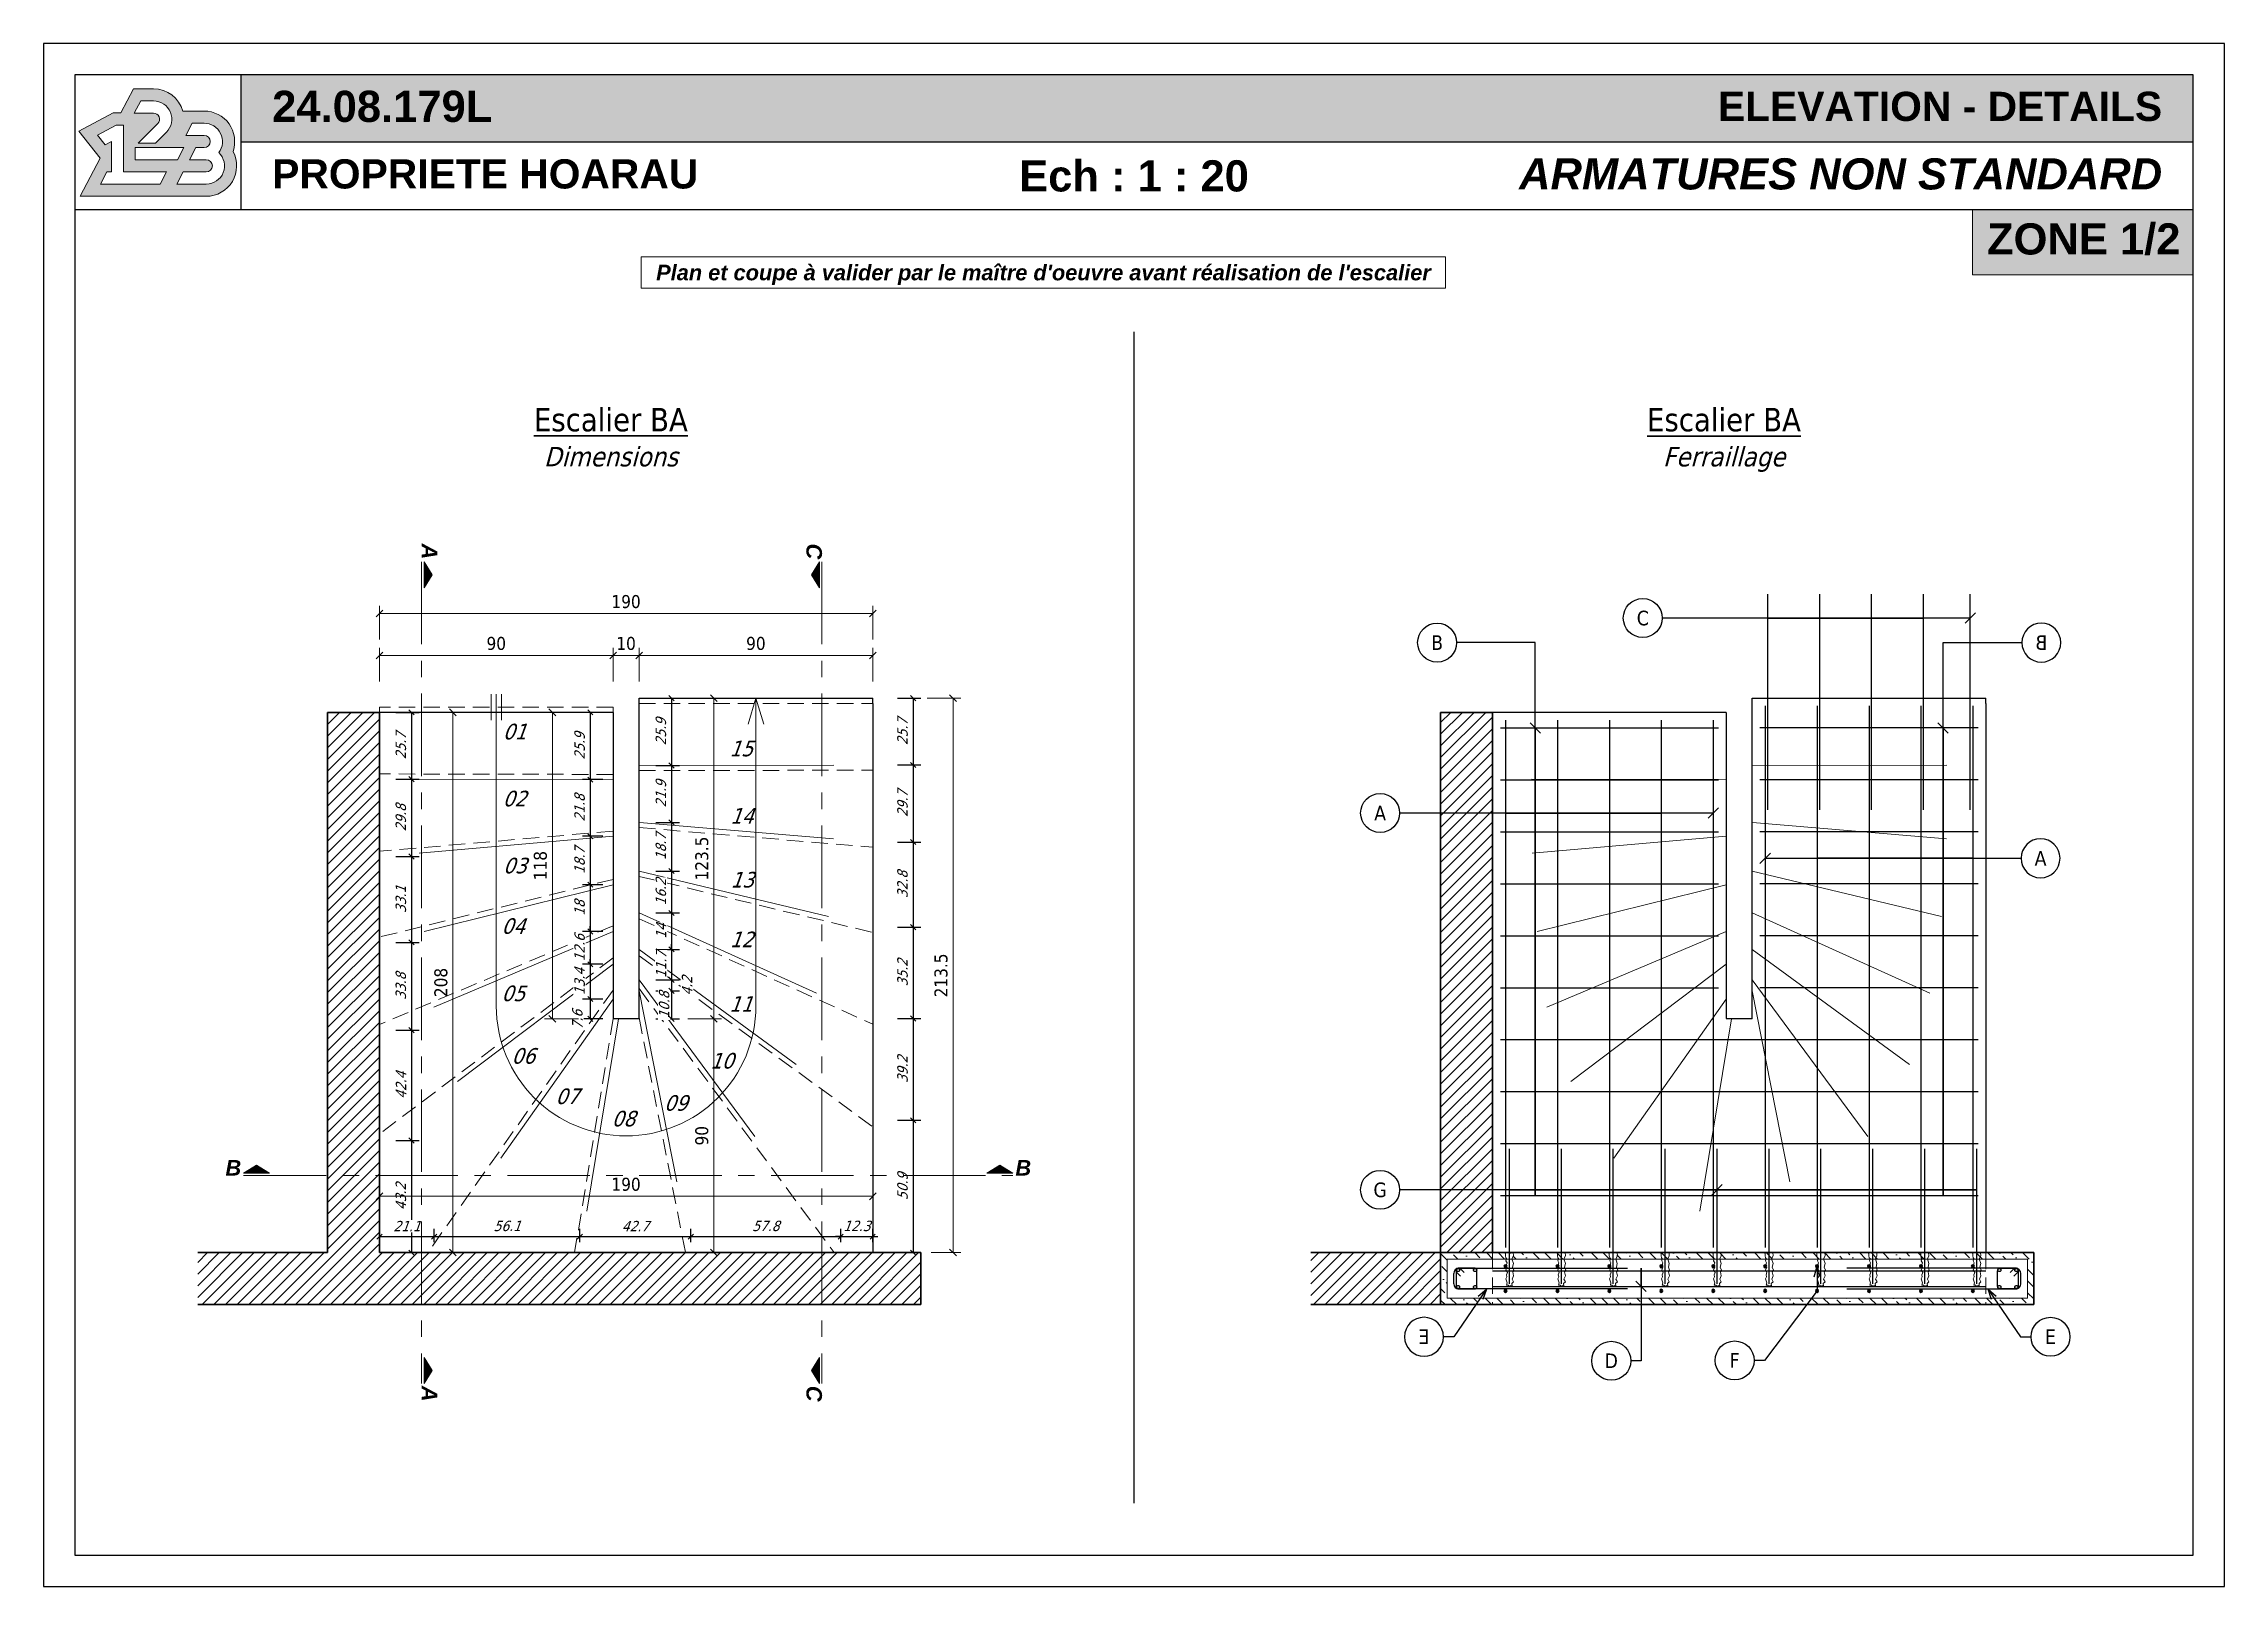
# Model space of a CAD drawing. Header units: millimetres. Extents: x 1206 to 5166, y 1455 to 2049.
# Drawn here: x 1206 to 2046, y 1455 to 2049 of the extents above; entities that cross this region are included whole.
import ezdxf
from ezdxf import colors
from ezdxf.entities.mleader import LeaderData, LeaderLine
from ezdxf.enums import TextEntityAlignment as Align
from ezdxf.math import Vec2, Vec3

# ---------------------------------------------------------------- set-up
doc = ezdxf.new("R2010")
doc.units = ezdxf.units.MM
for name, pattern in [('AXES', [50.8, 31.75, -6.35, 6.35, -6.35]), ('CACHE', [9.525, 6.35, -3.175]), ('IMPORT-Pointillé', [150, 75, -75])]:
    doc.linetypes.add(name, pattern=pattern)
for name, color, linetype in [('ABAK_A-ANNOT', 7, 'Continuous'), ('ABAK_A-ANNOT FERRAILLAGES', 7, 'Continuous'), ('ABAK_BA-FERRAILLAGES', 1, 'Continuous'), ('ABAK_BA-FERRAILLAGES CACHES', 7, 'CACHE')]:
    doc.layers.add(name, color=color, linetype=linetype)
for name, color, linetype, lineweight in [('ABAK_A-AXES', 32, 'AXES', 20), ('ABAK_A-CARTOUCHE', 7, 'Continuous', 20), ('ABAK_A-COTA', 7, 'Continuous', 18), ('ABAK_A-HACHURES', 253, 'Continuous', 15), ('ABAK_A-TITRES', 150, 'Continuous', 40), ('ABAK_BC-COFFRAGE-CA', 7, 'CACHE', 15), ('ABAK_BC-COFFRAGE-CO', 7, 'Continuous', 50), ('ABAK_BC-COFFRAGE-FIN', 5, 'Continuous', 15), ('ABAK_BC-COFFRAGE-VU', 7, 'Continuous', 30), ('ABAK_BC-EXISTANT', 252, 'Continuous', 15), ('ABAK_Hachures', 252, 'Continuous', 15), ('al-escaliers et ascenseurs_Stylo_No__21', 7, 'Continuous', 9)]:
    doc.layers.add(name, color=color, linetype=linetype, lineweight=lineweight)
doc.styles.add('ABAK_ANNO_BA', font='tahoma.ttf', dxfattribs={"height": 0.3})
doc.styles.add('ABAK_ANNO_RESA', font='tahoma.ttf', dxfattribs={"oblique": 20, "height": 0.1})
doc.styles.add('ABAK_BA', font='tahoma.ttf')
doc.styles.add('ABAK_RESA', font='tahoma.ttf', dxfattribs={"oblique": 20})
doc.styles.add('ABAK_TXT', font='tahoma.ttf')
doc.styles.get("Standard").update_dxf_attribs({"font": 'arial.ttf'})
doc.dimstyles.new('ABAK_BA', dxfattribs={"dimtxt": 0.25, "dimasz": 0.13, "dimexe": 0.15, "dimexo": 0.2, "dimgap": 0.1, "dimtad": 1, "dimdec": 1, "dimdsep": 46, "dimtxsty": 'ABAK_BA', "dimblk": 'OBLIQUE', "dimcen": 4, "dimclrd": 256, "dimclrt": 256, "dimazin": 2, "dimtfac": 1, "dimtdec": 1, "dimtix": 1, "dimtmove": 2, "dimatfit": 3, "dimldrblk": 'OBLIQUE', "dimfxl": 0.5, "dimfxlon": 1, "dimlwd": -1, "dimlwe": -1, "dimarcsym": 0})
doc.dimstyles.new('ABAK_BA-RESA', dxfattribs={"dimtxt": 0.2, "dimasz": 0.1, "dimexe": 0.15, "dimexo": 0.2, "dimgap": 0.1, "dimtad": 1, "dimdec": 1, "dimdsep": 46, "dimtxsty": 'ABAK_RESA', "dimblk": 'OBLIQUE', "dimcen": 4, "dimclrd": 256, "dimclre": 256, "dimclrt": 256, "dimazin": 2, "dimtfac": 1, "dimtdec": 1, "dimtix": 1, "dimtmove": 2, "dimatfit": 3, "dimldrblk": 'OBLIQUE', "dimfxl": 0.3, "dimfxlon": 1, "dimarcsym": 0})

# ---------------------------------------------------------------- blocks, each defined once
blk = doc.blocks.new('A$Ccc495f69')
at = {"true_color": 0xffcc00}
h = blk.add_hatch(color=40, dxfattribs=at)
h.dxf.hatch_style = 1
h.paths.add_polyline_path([(-0.18, 7.2, 0.337188), (-5.96, 11.6), (-9.94, 11.6), (-12.44, 6.84), (-13.92, 6.84), (-20.72, 3.21), (-16.47, -2.07), (-20.42, -9.6), (4.44, -9.6, 0.56769), (9.72, -0.75, 0.514981), (4.04, 7.2)])
h.paths.add_polyline_path([(-3.42, 3.05), (-5.58, 0.9), (-8.99, 0.9), (-5.11, 4.75, 0.669448), (-5.96, 6.8), (-9.75, 6.8), (-8.49, 9.2), (-5.96, 9.2, -0.669448)], flags=16)
h.paths.add_polyline_path([(1.67, 4.8), (4.04, 4.8, -0.620692), (6.91, -0.98, -0.678658), (4.44, -7.2), (-1.38, -7.2), (-0.12, -4.8), (4.44, -4.8, 1), (4.44, -2.4), (1.14, -2.4), (2.4, 0), (4.04, 0, 1), (4.04, 2.4), (0.41, 2.4)], flags=16)
h.paths.add_polyline_path([(0, 0), (-1.26, -2.4), (-9.58, -2.4), (-9.58, 0)], flags=16)
h.paths.add_polyline_path([(-3.4, -4.8), (-4.65, -7.2), (-16.45, -7.2), (-15.19, -4.8), (-14.25, -4.8), (-14.25, 1.22), (-15.5, 0.55), (-17.04, 2.46), (-13.32, 4.44), (-11.85, 4.44), (-11.85, -4.8)], flags=16)
at = {"color": 40, "true_color": 0xffcc00}
for points in [[(4.44, -9.6), (-20.42, -9.6), (-16.47, -2.07), (-20.72, 3.21), (-13.92, 6.84), (-12.44, 6.84), (-9.94, 11.6), (-5.96, 11.6, -0.337188), (-0.18, 7.2), (4.04, 7.2, -0.514981), (9.72, -0.75, -0.56769), (4.44, -9.6, 1)], [(4.04, 2.4), (0.41, 2.4), (1.67, 4.8), (4.04, 4.8, -0.620692), (6.91, -0.98, -0.678658), (4.44, -7.2), (-1.38, -7.2), (-0.12, -4.8), (4.44, -4.8, 1), (4.44, -2.4), (1.14, -2.4), (2.4, 0), (4.04, 0, 1), (4.04, 2.4, -1)]]:
    blk.add_lwpolyline(points, format="xyb", dxfattribs=at)
blk.add_lwpolyline([(-9.75, 6.8), (-8.49, 9.2), (-5.96, 9.2, -0.669448), (-3.42, 3.05), (-5.58, 0.9), (-8.99, 0.9), (-5.11, 4.75, 0.669448), (-5.96, 6.8)], format="xyb", close=True, dxfattribs=at)
blk.add_lwpolyline([(-17.04, 2.46), (-15.5, 0.55), (-14.25, 1.22), (-14.25, -4.8), (-15.19, -4.8), (-16.45, -7.2), (-4.65, -7.2), (-3.4, -4.8), (-11.85, -4.8), (-11.85, 4.44), (-13.32, 4.44)], close=True, dxfattribs=at)
blk.add_lwpolyline([(-9.58, 0), (-9.58, -2.4), (-1.26, -2.4), (0, 0), (-9.58, 0)], dxfattribs=at)
blk = doc.blocks.new('*U84')
at = {"layer": 'ABAK_A-ANNOT', "true_color": 0xffcc00, "transparency": 33554687}
h = blk.add_hatch(color=40, dxfattribs=at)
h.dxf.hatch_style = 1
h.paths.add_polyline_path([(76, -12), (76, -38), (828, -38), (828, -12)])
at = {"layer": 'ABAK_A-HACHURES', "true_color": 0xa9d08e, "transparency": 33554687}
h = blk.add_hatch(color=63, dxfattribs=at)
h.dxf.hatch_style = 1
h.paths.add_polyline_path([(828, -89), (828, -64), (743.02, -64), (743.02, -89)])
for p, q in [((828, -64), (728, -64)), ((743.02, -64), (743.02, -89)), ((743.02, -89), (828, -89))]:
    blk.add_line(p, q)
at = {"layer": 'ABAK_A-ANNOT'}
for p, q in [((828, -12), (12, -12)), ((12, -12), (12, -581.97)), ((76, -12), (76, -64)), ((828, -581.97), (828, -12)), ((828, -38), (76, -38)), ((76, -64), (12, -64)), ((828, -64), (76, -64)), ((12, -581.97), (828, -581.97))]:
    blk.add_line(p, q, dxfattribs=at)
blk.add_lwpolyline([(840, 0), (0, 0), (0, -593.97), (840, -593.97)], close=True, dxfattribs=at)
at = {"layer": 'ABAK_A-COTA', "xscale": 1.952830188679271, "yscale": 1.952830188679271, "zscale": 1.952830188679271}
blk.add_blockref('A$Ccc495f69', (53.98, -40.03), dxfattribs=at)
at = {"layer": 'ABAK_A-CARTOUCHE', "attachment_point": 5, "style": 'ABAK_ANNO_BA'}
for s, insert, char_height, width in [('\\pxql;{\\fArial|b1|i0|c0|p34;24.08.179L}', (239.25, -24.23), 12, 302.4189), ('\\pxql;{\\fArial|b1|i0|c0|p34;PROPRIETE HOARAU}', (239.25, -50.23), 11.25, 302.4189), ('\\pxqc;{\\fArial|b1|i0|c0|p34;Ech : 1 : 20}', (420, -51), 12, 302.4189), ('{\\fArial|b1|i0|c0|p34;ZONE 1/2}', (785.83, -75.36), 12, 83.7193)]:
    blk.add_mtext(s, dxfattribs=dict(at, insert=insert, char_height=char_height, width=width))
blk = doc.blocks.new('_Oblique')
at = {"color": 0, "linetype": 'ByBlock', "lineweight": -2}
blk.add_line((-0.5, -0.5), (0.5, 0.5), dxfattribs=at)
blk = doc.blocks.new('*D128')
at = {"layer": 'ABAK_A-COTA', "color": 0, "transparency": 16777216}
for p, q in [((1435.63, 1803.56), (1435.63, 1816.56)), ((1525.63, 1803.56), (1525.63, 1816.56))]:
    blk.add_line(p, q, dxfattribs=at)
at = {"layer": 'ABAK_A-COTA', "transparency": 16777216}
blk.add_line((1435.63, 1813.56), (1525.63, 1813.56), dxfattribs=at)
at = {"layer": 'DEFPOINTS', "color": 0, "transparency": 16777216}
for p in [(1525.63, 1813.56), (1435.63, 1797.13), (1525.63, 1797.13)]:
    blk.add_point(p, dxfattribs=at)
at = {"layer": 'ABAK_A-COTA', "transparency": 16777216, "xscale": 2.6, "yscale": 2.6, "zscale": 2.6, "rotation": 180}
blk.add_blockref('_Oblique', (1435.63, 1813.56), dxfattribs=at)
at = {"layer": 'ABAK_A-COTA', "transparency": 16777216, "xscale": 2.6, "yscale": 2.6, "zscale": 2.6}
blk.add_blockref('_Oblique', (1525.63, 1813.56), dxfattribs=at)
at = {"layer": 'ABAK_A-COTA', "transparency": 16777216, "insert": (1480.63, 1818.17), "char_height": 5, "attachment_point": 5, "style": 'ABAK_BA'}
blk.add_mtext('90', dxfattribs=at)
blk = doc.blocks.new('*D129')
at = {"layer": 'ABAK_A-COTA', "lineweight": -2, "transparency": 16777216}
for p, q in [((1535.21, 1797.13), (1544.21, 1797.13)), ((1541.21, 1797.13), (1541.21, 1771.43)), ((1535.21, 1771.43), (1544.21, 1771.43))]:
    blk.add_line(p, q, dxfattribs=at)
at = {"layer": 'DEFPOINTS', "color": 0, "transparency": 16777216}
for p in [(1525.63, 1797.13), (1525.69, 1771.43), (1541.21, 1771.43)]:
    blk.add_point(p, dxfattribs=at)
at = {"layer": 'ABAK_A-COTA', "lineweight": -2, "transparency": 16777216, "xscale": 2, "yscale": 2, "zscale": 2}
for p, rotation in [((1541.21, 1797.13), 90), ((1541.21, 1771.43), 270)]:
    blk.add_blockref('_Oblique', p, dxfattribs=dict(at, rotation=rotation))
at = {"layer": 'ABAK_A-COTA', "transparency": 16777216, "insert": (1537.13, 1784.28), "char_height": 4, "attachment_point": 5, "rotation": 90, "style": 'ABAK_RESA'}
blk.add_mtext('25.7', dxfattribs=at)
blk = doc.blocks.new('*D130')
at = {"layer": 'ABAK_A-COTA', "lineweight": -2, "transparency": 16777216}
for p, q in [((1535.21, 1771.43), (1544.21, 1771.43)), ((1541.21, 1771.43), (1541.21, 1741.74)), ((1535.21, 1741.74), (1544.21, 1741.74))]:
    blk.add_line(p, q, dxfattribs=at)
at = {"layer": 'DEFPOINTS', "color": 0, "transparency": 16777216}
for p in [(1525.69, 1771.43), (1525.63, 1741.74), (1541.21, 1741.74)]:
    blk.add_point(p, dxfattribs=at)
at = {"layer": 'ABAK_A-COTA', "lineweight": -2, "transparency": 16777216, "xscale": 2, "yscale": 2, "zscale": 2}
for p, rotation in [((1541.21, 1771.43), 90), ((1541.21, 1741.74), 270)]:
    blk.add_blockref('_Oblique', p, dxfattribs=dict(at, rotation=rotation))
at = {"layer": 'ABAK_A-COTA', "transparency": 16777216, "insert": (1537.13, 1756.59), "char_height": 4, "attachment_point": 5, "rotation": 90, "style": 'ABAK_RESA'}
blk.add_mtext('29.7', dxfattribs=at)
blk = doc.blocks.new('*D131')
at = {"layer": 'ABAK_A-COTA', "lineweight": -2, "transparency": 16777216}
for p, q in [((1535.21, 1741.74), (1544.21, 1741.74)), ((1541.21, 1741.74), (1541.21, 1708.99)), ((1535.21, 1708.99), (1544.21, 1708.99))]:
    blk.add_line(p, q, dxfattribs=at)
at = {"layer": 'DEFPOINTS', "color": 0, "transparency": 16777216}
for p in [(1525.63, 1741.74), (1525.63, 1708.99), (1541.21, 1708.99)]:
    blk.add_point(p, dxfattribs=at)
at = {"layer": 'ABAK_A-COTA', "lineweight": -2, "transparency": 16777216, "xscale": 2, "yscale": 2, "zscale": 2}
for p, rotation in [((1541.21, 1741.74), 90), ((1541.21, 1708.99), 270)]:
    blk.add_blockref('_Oblique', p, dxfattribs=dict(at, rotation=rotation))
at = {"layer": 'ABAK_A-COTA', "transparency": 16777216, "insert": (1537.12, 1725.37), "char_height": 4, "attachment_point": 5, "rotation": 90, "style": 'ABAK_RESA'}
blk.add_mtext('32.8', dxfattribs=at)
blk = doc.blocks.new('*D132')
at = {"layer": 'ABAK_A-COTA', "lineweight": -2, "transparency": 16777216}
for p, q in [((1535.21, 1708.99), (1544.21, 1708.99)), ((1541.21, 1708.99), (1541.21, 1673.83)), ((1535.21, 1673.83), (1544.21, 1673.83))]:
    blk.add_line(p, q, dxfattribs=at)
at = {"layer": 'DEFPOINTS', "color": 0, "transparency": 16777216}
for p in [(1525.63, 1708.99), (1525.63, 1673.83), (1541.21, 1673.83)]:
    blk.add_point(p, dxfattribs=at)
at = {"layer": 'ABAK_A-COTA', "lineweight": -2, "transparency": 16777216, "xscale": 2, "yscale": 2, "zscale": 2}
for p, rotation in [((1541.21, 1708.99), 90), ((1541.21, 1673.83), 270)]:
    blk.add_blockref('_Oblique', p, dxfattribs=dict(at, rotation=rotation))
at = {"layer": 'ABAK_A-COTA', "transparency": 16777216, "insert": (1537.13, 1691.41), "char_height": 4, "attachment_point": 5, "rotation": 90, "style": 'ABAK_RESA'}
blk.add_mtext('35.2', dxfattribs=at)
blk = doc.blocks.new('*D133')
at = {"layer": 'ABAK_A-COTA', "lineweight": -2, "transparency": 16777216}
for p, q in [((1535.21, 1673.83), (1544.21, 1673.83)), ((1541.21, 1673.83), (1541.21, 1634.61)), ((1535.21, 1634.61), (1544.21, 1634.61))]:
    blk.add_line(p, q, dxfattribs=at)
at = {"layer": 'DEFPOINTS', "color": 0, "transparency": 16777216}
for p in [(1525.63, 1673.83), (1525.63, 1634.61), (1541.21, 1634.61)]:
    blk.add_point(p, dxfattribs=at)
at = {"layer": 'ABAK_A-COTA', "lineweight": -2, "transparency": 16777216, "xscale": 2, "yscale": 2, "zscale": 2}
for p, rotation in [((1541.21, 1673.83), 90), ((1541.21, 1634.61), 270)]:
    blk.add_blockref('_Oblique', p, dxfattribs=dict(at, rotation=rotation))
at = {"layer": 'ABAK_A-COTA', "transparency": 16777216, "insert": (1537.13, 1654.22), "char_height": 4, "attachment_point": 5, "rotation": 90, "style": 'ABAK_RESA'}
blk.add_mtext('39.2', dxfattribs=at)
blk = doc.blocks.new('*D134')
at = {"layer": 'ABAK_A-COTA', "lineweight": -2, "transparency": 16777216}
for p, q in [((1535.21, 1634.61), (1544.21, 1634.61)), ((1541.21, 1634.61), (1541.21, 1583.67)), ((1535.21, 1583.67), (1544.21, 1583.67))]:
    blk.add_line(p, q, dxfattribs=at)
at = {"layer": 'DEFPOINTS', "color": 0, "transparency": 16777216}
for p in [(1525.63, 1634.61), (1525.63, 1583.67), (1541.21, 1583.67)]:
    blk.add_point(p, dxfattribs=at)
at = {"layer": 'ABAK_A-COTA', "lineweight": -2, "transparency": 16777216, "xscale": 2, "yscale": 2, "zscale": 2}
for p, rotation in [((1541.21, 1634.61), 90), ((1541.21, 1583.67), 270)]:
    blk.add_blockref('_Oblique', p, dxfattribs=dict(at, rotation=rotation))
at = {"layer": 'ABAK_A-COTA', "transparency": 16777216, "insert": (1537.13, 1609.14), "char_height": 4, "attachment_point": 5, "rotation": 90, "style": 'ABAK_RESA'}
blk.add_mtext('50.9', dxfattribs=at)
blk = doc.blocks.new('*D135')
at = {"layer": 'ABAK_A-COTA', "color": 0, "transparency": 16777216}
for p, q in [((1546.56, 1797.13), (1559.56, 1797.13)), ((1548.21, 1583.67), (1559.56, 1583.67))]:
    blk.add_line(p, q, dxfattribs=at)
at = {"layer": 'ABAK_A-COTA', "transparency": 16777216}
blk.add_line((1556.56, 1583.67), (1556.56, 1797.13), dxfattribs=at)
at = {"layer": 'DEFPOINTS', "color": 0, "transparency": 16777216}
for p in [(1525.63, 1797.13), (1556.56, 1797.13), (1544.21, 1583.67)]:
    blk.add_point(p, dxfattribs=at)
at = {"layer": 'ABAK_A-COTA', "transparency": 16777216, "xscale": 2.6, "yscale": 2.6, "zscale": 2.6}
for p, rotation in [((1556.56, 1797.13), 90), ((1556.56, 1583.67), 270)]:
    blk.add_blockref('_Oblique', p, dxfattribs=dict(at, rotation=rotation))
at = {"layer": 'ABAK_A-COTA', "transparency": 16777216, "insert": (1551.96, 1690.4), "char_height": 5, "attachment_point": 5, "rotation": 90, "style": 'ABAK_BA'}
blk.add_mtext('213.5', dxfattribs=at)
blk = doc.blocks.new('*D136')
at = {"layer": 'ABAK_A-COTA', "lineweight": -2, "transparency": 16777216}
for p, q in [((1442.15, 1797.13), (1451.15, 1797.13)), ((1448.15, 1797.13), (1448.15, 1771.23)), ((1442.15, 1771.23), (1451.15, 1771.23))]:
    blk.add_line(p, q, dxfattribs=at)
at = {"layer": 'DEFPOINTS', "color": 0, "transparency": 16777216}
for p in [(1435.63, 1797.13), (1435.69, 1771.23), (1448.15, 1771.23)]:
    blk.add_point(p, dxfattribs=at)
at = {"layer": 'ABAK_A-COTA', "lineweight": -2, "transparency": 16777216, "xscale": 2, "yscale": 2, "zscale": 2}
for p, rotation in [((1448.15, 1797.13), 90), ((1448.15, 1771.23), 270)]:
    blk.add_blockref('_Oblique', p, dxfattribs=dict(at, rotation=rotation))
at = {"layer": 'ABAK_A-COTA', "transparency": 16777216, "insert": (1444.06, 1784.18), "char_height": 4, "attachment_point": 5, "rotation": 90, "style": 'ABAK_RESA', "bg_fill": 3, "box_fill_scale": 1.1, "bg_fill_color": 256, "bg_fill_true_color": 13158600, "bg_fill_transparency": 0}
blk.add_mtext('25.9', dxfattribs=at)
blk = doc.blocks.new('*D137')
at = {"layer": 'ABAK_A-COTA', "lineweight": -2, "transparency": 16777216}
for p, q in [((1442.15, 1771.23), (1451.15, 1771.23)), ((1448.15, 1771.23), (1448.15, 1749.33)), ((1442.15, 1749.33), (1451.15, 1749.33))]:
    blk.add_line(p, q, dxfattribs=at)
at = {"layer": 'DEFPOINTS', "color": 0, "transparency": 16777216}
for p in [(1435.69, 1771.23), (1435.8, 1749.33), (1448.15, 1749.33)]:
    blk.add_point(p, dxfattribs=at)
at = {"layer": 'ABAK_A-COTA', "lineweight": -2, "transparency": 16777216, "xscale": 2, "yscale": 2, "zscale": 2}
for p, rotation in [((1448.15, 1771.23), 90), ((1448.15, 1749.33), 270)]:
    blk.add_blockref('_Oblique', p, dxfattribs=dict(at, rotation=rotation))
at = {"layer": 'ABAK_A-COTA', "transparency": 16777216, "insert": (1444.07, 1760.28), "char_height": 4, "attachment_point": 5, "rotation": 90, "style": 'ABAK_RESA', "bg_fill": 3, "box_fill_scale": 1.1, "bg_fill_color": 256, "bg_fill_true_color": 13158600, "bg_fill_transparency": 0}
blk.add_mtext('21.9', dxfattribs=at)
blk = doc.blocks.new('*D138')
at = {"layer": 'ABAK_A-COTA', "lineweight": -2, "transparency": 16777216}
for p, q in [((1442.15, 1749.33), (1451.15, 1749.33)), ((1448.15, 1749.33), (1448.15, 1730.59)), ((1442.15, 1730.59), (1451.15, 1730.59))]:
    blk.add_line(p, q, dxfattribs=at)
at = {"layer": 'DEFPOINTS', "color": 0, "transparency": 16777216}
for p in [(1435.8, 1749.33), (1435.63, 1730.59)]:
    blk.add_point(p, dxfattribs=at)
at = {"layer": 'ABAK_A-COTA', "lineweight": -2, "transparency": 16777216, "xscale": 2, "yscale": 2, "zscale": 2}
for p, rotation in [((1448.15, 1749.33), 90), ((1448.15, 1730.59), 270)]:
    blk.add_blockref('_Oblique', p, dxfattribs=dict(at, rotation=rotation))
at = {"layer": 'ABAK_A-COTA', "transparency": 16777216, "insert": (1444.05, 1739.96), "char_height": 4, "attachment_point": 5, "rotation": 90, "style": 'ABAK_RESA', "bg_fill": 3, "box_fill_scale": 1.1, "bg_fill_color": 256, "bg_fill_true_color": 13158600, "bg_fill_transparency": 0}
blk.add_mtext('18.7', dxfattribs=at)
at = {"layer": 'DEFPOINTS', "color": 0, "transparency": 16777216}
blk.add_point((1448.15, 1730.59), dxfattribs=at)
blk = doc.blocks.new('*D139')
at = {"layer": 'ABAK_A-COTA', "lineweight": -2, "transparency": 16777216}
for p, q in [((1442.15, 1730.59), (1451.15, 1730.59)), ((1448.15, 1730.59), (1448.15, 1714.43)), ((1442.15, 1714.43), (1451.15, 1714.43))]:
    blk.add_line(p, q, dxfattribs=at)
at = {"layer": 'DEFPOINTS', "color": 0, "transparency": 16777216}
for p in [(1435.63, 1730.59), (1435.63, 1714.43)]:
    blk.add_point(p, dxfattribs=at)
at = {"layer": 'ABAK_A-COTA', "lineweight": -2, "transparency": 16777216, "xscale": 2, "yscale": 2, "zscale": 2}
for p, rotation in [((1448.15, 1730.59), 90), ((1448.15, 1714.43), 270)]:
    blk.add_blockref('_Oblique', p, dxfattribs=dict(at, rotation=rotation))
at = {"layer": 'ABAK_A-COTA', "transparency": 16777216, "insert": (1444.06, 1722.51), "char_height": 4, "attachment_point": 5, "rotation": 90, "style": 'ABAK_RESA', "bg_fill": 3, "box_fill_scale": 1.1, "bg_fill_color": 256, "bg_fill_true_color": 13158600, "bg_fill_transparency": 0}
blk.add_mtext('16.2', dxfattribs=at)
at = {"layer": 'DEFPOINTS', "color": 0, "transparency": 16777216}
blk.add_point((1448.15, 1714.43), dxfattribs=at)
blk = doc.blocks.new('*D140')
at = {"layer": 'ABAK_A-COTA', "lineweight": -2, "transparency": 16777216}
for p, q in [((1442.15, 1714.43), (1451.15, 1714.43)), ((1448.15, 1714.43), (1448.15, 1700.41)), ((1442.15, 1700.41), (1451.15, 1700.41))]:
    blk.add_line(p, q, dxfattribs=at)
at = {"layer": 'DEFPOINTS', "color": 0, "transparency": 16777216}
for p in [(1435.63, 1714.43), (1435.63, 1700.41)]:
    blk.add_point(p, dxfattribs=at)
at = {"layer": 'ABAK_A-COTA', "lineweight": -2, "transparency": 16777216, "xscale": 2, "yscale": 2, "zscale": 2}
for p, rotation in [((1448.15, 1714.43), 90), ((1448.15, 1700.41), 270)]:
    blk.add_blockref('_Oblique', p, dxfattribs=dict(at, rotation=rotation))
at = {"layer": 'ABAK_A-COTA', "transparency": 16777216, "insert": (1444.14, 1707.42), "char_height": 4, "attachment_point": 5, "rotation": 90, "style": 'ABAK_RESA', "bg_fill": 3, "box_fill_scale": 1.1, "bg_fill_color": 256, "bg_fill_true_color": 13158600, "bg_fill_transparency": 0}
blk.add_mtext('14', dxfattribs=at)
at = {"layer": 'DEFPOINTS', "color": 0, "transparency": 16777216}
blk.add_point((1448.15, 1700.41), dxfattribs=at)
blk = doc.blocks.new('*D141')
at = {"layer": 'ABAK_A-COTA', "lineweight": -2, "transparency": 16777216}
for p, q in [((1442.15, 1700.41), (1451.15, 1700.41)), ((1448.15, 1700.41), (1448.15, 1702.41)), ((1448.15, 1700.41), (1448.15, 1688.7)), ((1442.15, 1688.7), (1451.15, 1688.7)), ((1448.15, 1688.7), (1448.15, 1686.7))]:
    blk.add_line(p, q, dxfattribs=at)
at = {"layer": 'DEFPOINTS', "color": 0, "transparency": 16777216}
for p in [(1435.63, 1700.41), (1435.63, 1688.7)]:
    blk.add_point(p, dxfattribs=at)
at = {"layer": 'ABAK_A-COTA', "lineweight": -2, "transparency": 16777216, "xscale": 2, "yscale": 2, "zscale": 2}
for p, rotation in [((1448.15, 1700.41), 270), ((1448.15, 1688.7), 90)]:
    blk.add_blockref('_Oblique', p, dxfattribs=dict(at, rotation=rotation))
at = {"layer": 'ABAK_A-COTA', "transparency": 16777216, "insert": (1444.14, 1694.55), "char_height": 4, "attachment_point": 5, "rotation": 90, "style": 'ABAK_RESA', "bg_fill": 3, "box_fill_scale": 1.1, "bg_fill_color": 256, "bg_fill_true_color": 13158600, "bg_fill_transparency": 0}
blk.add_mtext('11.7', dxfattribs=at)
at = {"layer": 'DEFPOINTS', "color": 0, "transparency": 16777216}
blk.add_point((1448.15, 1688.7), dxfattribs=at)
blk = doc.blocks.new('*D142')
at = {"layer": 'ABAK_A-COTA', "lineweight": -2, "transparency": 16777216}
for p, q in [((1442.15, 1688.7), (1451.15, 1688.7)), ((1448.15, 1688.7), (1448.15, 1684.46)), ((1442.15, 1684.46), (1451.15, 1684.46))]:
    blk.add_line(p, q, dxfattribs=at)
at = {"layer": 'DEFPOINTS', "color": 0, "transparency": 16777216}
for p in [(1435.63, 1688.7), (1435.63, 1684.46)]:
    blk.add_point(p, dxfattribs=at)
at = {"layer": 'ABAK_A-COTA', "transparency": 16777216, "insert": (1454.11, 1686.36), "char_height": 4, "attachment_point": 5, "rotation": 90, "style": 'ABAK_RESA', "bg_fill": 3, "box_fill_scale": 1.1, "bg_fill_color": 256, "bg_fill_true_color": 13158600, "bg_fill_transparency": 0}
blk.add_mtext('4.2', dxfattribs=at)
at = {"layer": 'DEFPOINTS', "color": 0, "transparency": 16777216}
blk.add_point((1448.15, 1684.46), dxfattribs=at)
at = {"layer": 'ABAK_A-COTA', "lineweight": -2, "transparency": 16777216, "xscale": 2, "yscale": 2, "zscale": 2}
for p, rotation in [((1448.15, 1688.7), 90), ((1448.15, 1684.46), 270)]:
    blk.add_blockref('_Oblique', p, dxfattribs=dict(at, rotation=rotation))
blk = doc.blocks.new('*D143')
at = {"layer": 'ABAK_A-COTA', "lineweight": -2, "transparency": 16777216}
for p, q in [((1442.15, 1684.46), (1451.15, 1684.46)), ((1448.15, 1684.46), (1448.15, 1673.67)), ((1442.15, 1673.67), (1451.15, 1673.67))]:
    blk.add_line(p, q, dxfattribs=at)
at = {"layer": 'DEFPOINTS', "color": 0, "transparency": 16777216}
for p in [(1435.63, 1684.46), (1435.63, 1673.67)]:
    blk.add_point(p, dxfattribs=at)
at = {"layer": 'ABAK_A-COTA', "transparency": 16777216, "insert": (1445.31, 1678.94), "char_height": 4, "attachment_point": 5, "rotation": 90, "style": 'ABAK_RESA', "bg_fill": 3, "box_fill_scale": 1.1, "bg_fill_color": 256, "bg_fill_true_color": 13158600, "bg_fill_transparency": 0}
blk.add_mtext('10.8', dxfattribs=at)
at = {"layer": 'DEFPOINTS', "color": 0, "transparency": 16777216}
blk.add_point((1448.15, 1673.67), dxfattribs=at)
at = {"layer": 'ABAK_A-COTA', "lineweight": -2, "transparency": 16777216, "xscale": 2, "yscale": 2, "zscale": 2}
for p, rotation in [((1448.15, 1684.46), 90), ((1448.15, 1673.67), 270)]:
    blk.add_blockref('_Oblique', p, dxfattribs=dict(at, rotation=rotation))
blk = doc.blocks.new('*D144')
at = {"layer": 'ABAK_A-COTA', "lineweight": -2, "transparency": 16777216}
for p, q in [((1421.63, 1791.67), (1413.84, 1791.67)), ((1416.84, 1791.67), (1416.84, 1765.77)), ((1421.63, 1765.77), (1413.84, 1765.77))]:
    blk.add_line(p, q, dxfattribs=at)
at = {"layer": 'DEFPOINTS', "color": 0, "transparency": 16777216}
for p in [(1425.63, 1791.67), (1416.84, 1765.77), (1425.63, 1765.77)]:
    blk.add_point(p, dxfattribs=at)
at = {"layer": 'ABAK_A-COTA', "lineweight": -2, "transparency": 16777216, "xscale": 2, "yscale": 2, "zscale": 2}
for p, rotation in [((1416.84, 1791.67), 90), ((1416.84, 1765.77), 270)]:
    blk.add_blockref('_Oblique', p, dxfattribs=dict(at, rotation=rotation))
at = {"layer": 'ABAK_A-COTA', "transparency": 16777216, "insert": (1412.76, 1778.72), "char_height": 4, "attachment_point": 5, "rotation": 90, "style": 'ABAK_RESA', "bg_fill": 3, "box_fill_scale": 1.1, "bg_fill_color": 256, "bg_fill_true_color": 13158600, "bg_fill_transparency": 0}
blk.add_mtext('25.9', dxfattribs=at)
blk = doc.blocks.new('*D145')
at = {"layer": 'ABAK_A-COTA', "lineweight": -2, "transparency": 16777216}
for p, q in [((1421.63, 1765.77), (1413.84, 1765.77)), ((1416.84, 1765.77), (1416.84, 1743.96)), ((1421.63, 1743.96), (1413.84, 1743.96))]:
    blk.add_line(p, q, dxfattribs=at)
at = {"layer": 'DEFPOINTS', "color": 0, "transparency": 16777216}
for p in [(1425.63, 1765.77), (1416.84, 1743.96), (1425.63, 1743.96)]:
    blk.add_point(p, dxfattribs=at)
at = {"layer": 'ABAK_A-COTA', "lineweight": -2, "transparency": 16777216, "xscale": 2, "yscale": 2, "zscale": 2}
for p, rotation in [((1416.84, 1765.77), 90), ((1416.84, 1743.96), 270)]:
    blk.add_blockref('_Oblique', p, dxfattribs=dict(at, rotation=rotation))
at = {"layer": 'ABAK_A-COTA', "transparency": 16777216, "insert": (1412.75, 1754.86), "char_height": 4, "attachment_point": 5, "rotation": 90, "style": 'ABAK_RESA', "bg_fill": 3, "box_fill_scale": 1.1, "bg_fill_color": 256, "bg_fill_true_color": 13158600, "bg_fill_transparency": 0}
blk.add_mtext('21.8', dxfattribs=at)
blk = doc.blocks.new('*D146')
at = {"layer": 'ABAK_A-COTA', "lineweight": -2, "transparency": 16777216}
for p, q in [((1421.63, 1743.96), (1413.84, 1743.96)), ((1416.84, 1743.96), (1416.84, 1725.31)), ((1421.63, 1725.31), (1413.84, 1725.31))]:
    blk.add_line(p, q, dxfattribs=at)
at = {"layer": 'DEFPOINTS', "color": 0, "transparency": 16777216}
for p in [(1425.63, 1743.96), (1425.63, 1725.31)]:
    blk.add_point(p, dxfattribs=at)
at = {"layer": 'ABAK_A-COTA', "lineweight": -2, "transparency": 16777216, "xscale": 2, "yscale": 2, "zscale": 2}
for p, rotation in [((1416.84, 1743.96), 90), ((1416.84, 1725.31), 270)]:
    blk.add_blockref('_Oblique', p, dxfattribs=dict(at, rotation=rotation))
at = {"layer": 'ABAK_A-COTA', "transparency": 16777216, "insert": (1412.75, 1734.63), "char_height": 4, "attachment_point": 5, "rotation": 90, "style": 'ABAK_RESA', "bg_fill": 3, "box_fill_scale": 1.1, "bg_fill_color": 256, "bg_fill_true_color": 13158600, "bg_fill_transparency": 0}
blk.add_mtext('18.7', dxfattribs=at)
at = {"layer": 'DEFPOINTS', "color": 0, "transparency": 16777216}
blk.add_point((1416.84, 1725.31), dxfattribs=at)
blk = doc.blocks.new('*D147')
at = {"layer": 'ABAK_A-COTA', "lineweight": -2, "transparency": 16777216}
for p, q in [((1421.63, 1725.31), (1413.84, 1725.31)), ((1416.84, 1725.31), (1416.84, 1707.3)), ((1421.63, 1707.3), (1413.84, 1707.3))]:
    blk.add_line(p, q, dxfattribs=at)
at = {"layer": 'DEFPOINTS', "color": 0, "transparency": 16777216}
for p in [(1425.63, 1725.31), (1416.84, 1707.3), (1425.63, 1707.3)]:
    blk.add_point(p, dxfattribs=at)
at = {"layer": 'ABAK_A-COTA', "lineweight": -2, "transparency": 16777216, "xscale": 2, "yscale": 2, "zscale": 2}
for p, rotation in [((1416.84, 1725.31), 90), ((1416.84, 1707.3), 270)]:
    blk.add_blockref('_Oblique', p, dxfattribs=dict(at, rotation=rotation))
at = {"layer": 'ABAK_A-COTA', "transparency": 16777216, "insert": (1412.75, 1716.3), "char_height": 4, "attachment_point": 5, "rotation": 90, "style": 'ABAK_RESA', "bg_fill": 3, "box_fill_scale": 1.1, "bg_fill_color": 256, "bg_fill_true_color": 13158600, "bg_fill_transparency": 0}
blk.add_mtext('18', dxfattribs=at)
blk = doc.blocks.new('*D148')
at = {"layer": 'ABAK_A-COTA', "lineweight": -2, "transparency": 16777216}
for p, q in [((1421.63, 1707.3), (1413.84, 1707.3)), ((1416.84, 1707.3), (1416.84, 1709.3)), ((1416.84, 1707.3), (1416.84, 1694.66)), ((1421.63, 1694.66), (1413.84, 1694.66)), ((1416.84, 1694.66), (1416.84, 1692.66))]:
    blk.add_line(p, q, dxfattribs=at)
at = {"layer": 'DEFPOINTS', "color": 0, "transparency": 16777216}
for p in [(1425.63, 1707.3), (1425.63, 1694.66)]:
    blk.add_point(p, dxfattribs=at)
at = {"layer": 'ABAK_A-COTA', "lineweight": -2, "transparency": 16777216, "xscale": 2, "yscale": 2, "zscale": 2}
for p, rotation in [((1416.84, 1707.3), 270), ((1416.84, 1694.66), 90)]:
    blk.add_blockref('_Oblique', p, dxfattribs=dict(at, rotation=rotation))
at = {"layer": 'ABAK_A-COTA', "transparency": 16777216, "insert": (1412.76, 1700.98), "char_height": 4, "attachment_point": 5, "rotation": 90, "style": 'ABAK_RESA', "bg_fill": 3, "box_fill_scale": 1.1, "bg_fill_color": 256, "bg_fill_true_color": 13158600, "bg_fill_transparency": 0}
blk.add_mtext('12.6', dxfattribs=at)
at = {"layer": 'DEFPOINTS', "color": 0, "transparency": 16777216}
blk.add_point((1416.84, 1694.66), dxfattribs=at)
blk = doc.blocks.new('*D149')
at = {"layer": 'ABAK_A-COTA', "lineweight": -2, "transparency": 16777216}
for p, q in [((1421.63, 1694.66), (1413.84, 1694.66)), ((1416.84, 1694.66), (1416.84, 1696.66)), ((1416.84, 1694.66), (1416.84, 1681.3)), ((1421.63, 1681.3), (1413.84, 1681.3)), ((1416.84, 1681.3), (1416.84, 1679.3))]:
    blk.add_line(p, q, dxfattribs=at)
at = {"layer": 'DEFPOINTS', "color": 0, "transparency": 16777216}
for p in [(1425.63, 1694.66), (1425.63, 1681.3)]:
    blk.add_point(p, dxfattribs=at)
at = {"layer": 'ABAK_A-COTA', "lineweight": -2, "transparency": 16777216, "xscale": 2, "yscale": 2, "zscale": 2}
for p, rotation in [((1416.84, 1694.66), 270), ((1416.84, 1681.3), 90)]:
    blk.add_blockref('_Oblique', p, dxfattribs=dict(at, rotation=rotation))
at = {"layer": 'ABAK_A-COTA', "transparency": 16777216, "insert": (1412.76, 1687.98), "char_height": 4, "attachment_point": 5, "rotation": 90, "style": 'ABAK_RESA', "bg_fill": 3, "box_fill_scale": 1.1, "bg_fill_color": 256, "bg_fill_true_color": 13158600, "bg_fill_transparency": 0}
blk.add_mtext('13.4', dxfattribs=at)
at = {"layer": 'DEFPOINTS', "color": 0, "transparency": 16777216}
blk.add_point((1416.84, 1681.3), dxfattribs=at)
blk = doc.blocks.new('*D150')
at = {"layer": 'ABAK_A-COTA', "lineweight": -2, "transparency": 16777216}
for p, q in [((1421.63, 1681.3), (1413.84, 1681.3)), ((1416.84, 1681.3), (1416.84, 1673.67)), ((1421.63, 1673.67), (1413.84, 1673.67))]:
    blk.add_line(p, q, dxfattribs=at)
at = {"layer": 'DEFPOINTS', "color": 0, "transparency": 16777216}
for p in [(1425.63, 1681.3), (1425.63, 1673.67)]:
    blk.add_point(p, dxfattribs=at)
at = {"layer": 'ABAK_A-COTA', "transparency": 16777216, "insert": (1411.89, 1673.35), "char_height": 4, "attachment_point": 5, "rotation": 90, "style": 'ABAK_RESA', "bg_fill": 3, "box_fill_scale": 1.1, "bg_fill_color": 256, "bg_fill_true_color": 13158600, "bg_fill_transparency": 0}
blk.add_mtext('7.6', dxfattribs=at)
at = {"layer": 'DEFPOINTS', "color": 0, "transparency": 16777216}
blk.add_point((1416.84, 1673.67), dxfattribs=at)
at = {"layer": 'ABAK_A-COTA', "lineweight": -2, "transparency": 16777216, "xscale": 2, "yscale": 2, "zscale": 2}
for p, rotation in [((1416.84, 1681.3), 90), ((1416.84, 1673.67), 270)]:
    blk.add_blockref('_Oblique', p, dxfattribs=dict(at, rotation=rotation))
blk = doc.blocks.new('*D151')
at = {"layer": 'ABAK_A-COTA', "lineweight": -2, "transparency": 16777216}
for p, q in [((1341.99, 1791.67), (1350.99, 1791.67)), ((1347.99, 1791.67), (1347.99, 1765.97)), ((1341.99, 1765.97), (1350.99, 1765.97))]:
    blk.add_line(p, q, dxfattribs=at)
at = {"layer": 'DEFPOINTS', "color": 0, "transparency": 16777216}
for p in [(1335.63, 1791.67), (1335.63, 1765.97), (1347.99, 1765.97)]:
    blk.add_point(p, dxfattribs=at)
at = {"layer": 'ABAK_A-COTA', "lineweight": -2, "transparency": 16777216, "xscale": 2, "yscale": 2, "zscale": 2}
for p, rotation in [((1347.99, 1791.67), 90), ((1347.99, 1765.97), 270)]:
    blk.add_blockref('_Oblique', p, dxfattribs=dict(at, rotation=rotation))
at = {"layer": 'ABAK_A-COTA', "transparency": 16777216, "insert": (1343.9, 1778.82), "char_height": 4, "attachment_point": 5, "rotation": 90, "style": 'ABAK_RESA', "bg_fill": 3, "box_fill_scale": 1.1, "bg_fill_color": 256, "bg_fill_true_color": 13158600, "bg_fill_transparency": 0}
blk.add_mtext('25.7', dxfattribs=at)
blk = doc.blocks.new('*D110')
at = {"layer": 'ABAK_A-COTA', "lineweight": -2, "transparency": 16777216}
for p, q in [((1341.99, 1765.97), (1350.99, 1765.97)), ((1347.99, 1765.97), (1347.99, 1736.18)), ((1341.99, 1736.18), (1350.99, 1736.18))]:
    blk.add_line(p, q, dxfattribs=at)
at = {"layer": 'DEFPOINTS', "color": 0, "transparency": 16777216}
for p in [(1335.63, 1765.97), (1335.81, 1736.18), (1347.99, 1736.18)]:
    blk.add_point(p, dxfattribs=at)
at = {"layer": 'ABAK_A-COTA', "lineweight": -2, "transparency": 16777216, "xscale": 2, "yscale": 2, "zscale": 2}
for p, rotation in [((1347.99, 1765.97), 90), ((1347.99, 1736.18), 270)]:
    blk.add_blockref('_Oblique', p, dxfattribs=dict(at, rotation=rotation))
at = {"layer": 'ABAK_A-COTA', "transparency": 16777216, "insert": (1343.89, 1751.07), "char_height": 4, "attachment_point": 5, "rotation": 90, "style": 'ABAK_RESA', "bg_fill": 3, "box_fill_scale": 1.1, "bg_fill_color": 256, "bg_fill_true_color": 13158600, "bg_fill_transparency": 0}
blk.add_mtext('29.8', dxfattribs=at)
blk = doc.blocks.new('*D111')
at = {"layer": 'ABAK_A-COTA', "lineweight": -2, "transparency": 16777216}
for p, q in [((1341.99, 1736.18), (1350.99, 1736.18)), ((1347.99, 1736.18), (1347.99, 1703.11)), ((1341.99, 1703.11), (1350.99, 1703.11))]:
    blk.add_line(p, q, dxfattribs=at)
at = {"layer": 'DEFPOINTS', "color": 0, "transparency": 16777216}
for p in [(1335.81, 1736.18), (1335.63, 1703.11), (1347.99, 1703.11)]:
    blk.add_point(p, dxfattribs=at)
at = {"layer": 'ABAK_A-COTA', "lineweight": -2, "transparency": 16777216, "xscale": 2, "yscale": 2, "zscale": 2}
for p, rotation in [((1347.99, 1736.18), 90), ((1347.99, 1703.11), 270)]:
    blk.add_blockref('_Oblique', p, dxfattribs=dict(at, rotation=rotation))
at = {"layer": 'ABAK_A-COTA', "transparency": 16777216, "insert": (1343.9, 1719.64), "char_height": 4, "attachment_point": 5, "rotation": 90, "style": 'ABAK_RESA', "bg_fill": 3, "box_fill_scale": 1.1, "bg_fill_color": 256, "bg_fill_true_color": 13158600, "bg_fill_transparency": 0}
blk.add_mtext('33.1', dxfattribs=at)
blk = doc.blocks.new('*D112')
at = {"layer": 'ABAK_A-COTA', "lineweight": -2, "transparency": 16777216}
for p, q in [((1341.99, 1703.11), (1350.99, 1703.11)), ((1347.99, 1703.11), (1347.99, 1669.3)), ((1341.99, 1669.3), (1350.99, 1669.3))]:
    blk.add_line(p, q, dxfattribs=at)
at = {"layer": 'DEFPOINTS', "color": 0, "transparency": 16777216}
for p in [(1335.63, 1703.11), (1335.63, 1669.3), (1347.99, 1669.3)]:
    blk.add_point(p, dxfattribs=at)
at = {"layer": 'ABAK_A-COTA', "lineweight": -2, "transparency": 16777216, "xscale": 2, "yscale": 2, "zscale": 2}
for p, rotation in [((1347.99, 1703.11), 90), ((1347.99, 1669.3), 270)]:
    blk.add_blockref('_Oblique', p, dxfattribs=dict(at, rotation=rotation))
at = {"layer": 'ABAK_A-COTA', "transparency": 16777216, "insert": (1343.89, 1686.2), "char_height": 4, "attachment_point": 5, "rotation": 90, "style": 'ABAK_RESA', "bg_fill": 3, "box_fill_scale": 1.1, "bg_fill_color": 256, "bg_fill_true_color": 13158600, "bg_fill_transparency": 0}
blk.add_mtext('33.8', dxfattribs=at)
blk = doc.blocks.new('*D113')
at = {"layer": 'ABAK_A-COTA', "lineweight": -2, "transparency": 16777216}
for p, q in [((1341.99, 1669.3), (1350.99, 1669.3)), ((1347.99, 1669.3), (1347.99, 1626.86)), ((1341.99, 1626.86), (1350.99, 1626.86))]:
    blk.add_line(p, q, dxfattribs=at)
at = {"layer": 'DEFPOINTS', "color": 0, "transparency": 16777216}
for p in [(1335.63, 1669.3), (1335.63, 1626.86), (1347.99, 1626.86)]:
    blk.add_point(p, dxfattribs=at)
at = {"layer": 'ABAK_A-COTA', "lineweight": -2, "transparency": 16777216, "xscale": 2, "yscale": 2, "zscale": 2}
for p, rotation in [((1347.99, 1669.3), 90), ((1347.99, 1626.86), 270)]:
    blk.add_blockref('_Oblique', p, dxfattribs=dict(at, rotation=rotation))
at = {"layer": 'ABAK_A-COTA', "transparency": 16777216, "insert": (1343.94, 1648.08), "char_height": 4, "attachment_point": 5, "rotation": 90, "style": 'ABAK_RESA', "bg_fill": 3, "box_fill_scale": 1.1, "bg_fill_color": 256, "bg_fill_true_color": 13158600, "bg_fill_transparency": 0}
blk.add_mtext('42.4', dxfattribs=at)
blk = doc.blocks.new('*D114')
at = {"layer": 'ABAK_A-COTA', "lineweight": -2, "transparency": 16777216}
for p, q in [((1341.99, 1626.86), (1350.99, 1626.86)), ((1347.99, 1626.86), (1347.99, 1583.67)), ((1341.99, 1583.67), (1350.99, 1583.67))]:
    blk.add_line(p, q, dxfattribs=at)
at = {"layer": 'DEFPOINTS', "color": 0, "transparency": 16777216}
for p in [(1335.63, 1626.86), (1335.63, 1583.67), (1347.99, 1583.67)]:
    blk.add_point(p, dxfattribs=at)
at = {"layer": 'ABAK_A-COTA', "lineweight": -2, "transparency": 16777216, "xscale": 2, "yscale": 2, "zscale": 2}
for p, rotation in [((1347.99, 1626.86), 90), ((1347.99, 1583.67), 270)]:
    blk.add_blockref('_Oblique', p, dxfattribs=dict(at, rotation=rotation))
at = {"layer": 'ABAK_A-COTA', "transparency": 16777216, "insert": (1343.9, 1605.26), "char_height": 4, "attachment_point": 5, "rotation": 90, "style": 'ABAK_RESA', "bg_fill": 3, "box_fill_scale": 1.1, "bg_fill_color": 256, "bg_fill_true_color": 13158600, "bg_fill_transparency": 0}
blk.add_mtext('43.2', dxfattribs=at)
blk = doc.blocks.new('*D115')
at = {"layer": 'ABAK_A-COTA', "lineweight": -2, "transparency": 16777216}
for p, q in [((1335.63, 1587.67), (1335.63, 1592.83)), ((1335.63, 1589.83), (1356.73, 1589.83)), ((1356.73, 1587.67), (1356.73, 1592.83))]:
    blk.add_line(p, q, dxfattribs=at)
at = {"layer": 'DEFPOINTS', "color": 0, "transparency": 16777216}
for p in [(1356.73, 1589.83), (1335.63, 1583.67), (1356.73, 1583.67)]:
    blk.add_point(p, dxfattribs=at)
at = {"layer": 'ABAK_A-COTA', "lineweight": -2, "transparency": 16777216, "xscale": 2, "yscale": 2, "zscale": 2, "rotation": 180}
blk.add_blockref('_Oblique', (1335.63, 1589.83), dxfattribs=at)
at = {"layer": 'ABAK_A-COTA', "lineweight": -2, "transparency": 16777216, "xscale": 2, "yscale": 2, "zscale": 2}
blk.add_blockref('_Oblique', (1356.73, 1589.83), dxfattribs=at)
at = {"layer": 'ABAK_A-COTA', "transparency": 16777216, "insert": (1346.18, 1593.87), "char_height": 4, "attachment_point": 5, "style": 'ABAK_RESA', "bg_fill": 3, "box_fill_scale": 1.1, "bg_fill_color": 256, "bg_fill_true_color": 13158600, "bg_fill_transparency": 0}
blk.add_mtext('21.1', dxfattribs=at)
blk = doc.blocks.new('*D116')
at = {"layer": 'ABAK_A-COTA', "lineweight": -2, "transparency": 16777216}
for p, q in [((1356.73, 1587.67), (1356.73, 1592.83)), ((1356.73, 1589.83), (1412.85, 1589.83)), ((1412.85, 1587.67), (1412.85, 1592.83))]:
    blk.add_line(p, q, dxfattribs=at)
at = {"layer": 'DEFPOINTS', "color": 0, "transparency": 16777216}
for p in [(1412.85, 1589.83), (1356.73, 1583.67), (1412.85, 1583.67)]:
    blk.add_point(p, dxfattribs=at)
at = {"layer": 'ABAK_A-COTA', "lineweight": -2, "transparency": 16777216, "xscale": 2, "yscale": 2, "zscale": 2, "rotation": 180}
blk.add_blockref('_Oblique', (1356.73, 1589.83), dxfattribs=at)
at = {"layer": 'ABAK_A-COTA', "lineweight": -2, "transparency": 16777216, "xscale": 2, "yscale": 2, "zscale": 2}
blk.add_blockref('_Oblique', (1412.85, 1589.83), dxfattribs=at)
at = {"layer": 'ABAK_A-COTA', "transparency": 16777216, "insert": (1384.79, 1593.91), "char_height": 4, "attachment_point": 5, "style": 'ABAK_RESA', "bg_fill": 3, "box_fill_scale": 1.1, "bg_fill_color": 256, "bg_fill_true_color": 13158600, "bg_fill_transparency": 0}
blk.add_mtext('56.1', dxfattribs=at)
blk = doc.blocks.new('*D117')
at = {"layer": 'ABAK_A-COTA', "lineweight": -2, "transparency": 16777216}
for p, q in [((1412.85, 1587.67), (1412.85, 1592.83)), ((1412.85, 1589.83), (1455.54, 1589.83)), ((1455.54, 1587.67), (1455.54, 1592.83))]:
    blk.add_line(p, q, dxfattribs=at)
at = {"layer": 'DEFPOINTS', "color": 0, "transparency": 16777216}
for p in [(1455.54, 1589.83), (1412.85, 1583.67), (1455.54, 1583.67)]:
    blk.add_point(p, dxfattribs=at)
at = {"layer": 'ABAK_A-COTA', "lineweight": -2, "transparency": 16777216, "xscale": 2, "yscale": 2, "zscale": 2, "rotation": 180}
blk.add_blockref('_Oblique', (1412.85, 1589.83), dxfattribs=at)
at = {"layer": 'ABAK_A-COTA', "lineweight": -2, "transparency": 16777216, "xscale": 2, "yscale": 2, "zscale": 2}
blk.add_blockref('_Oblique', (1455.54, 1589.83), dxfattribs=at)
at = {"layer": 'ABAK_A-COTA', "transparency": 16777216, "insert": (1434.19, 1593.87), "char_height": 4, "attachment_point": 5, "style": 'ABAK_RESA', "bg_fill": 3, "box_fill_scale": 1.1, "bg_fill_color": 256, "bg_fill_true_color": 13158600, "bg_fill_transparency": 0}
blk.add_mtext('42.7', dxfattribs=at)
blk = doc.blocks.new('*D118')
at = {"layer": 'ABAK_A-COTA', "lineweight": -2, "transparency": 16777216}
for p, q in [((1455.54, 1587.67), (1455.54, 1592.83)), ((1455.54, 1589.83), (1513.29, 1589.83)), ((1513.29, 1587.67), (1513.29, 1592.83))]:
    blk.add_line(p, q, dxfattribs=at)
at = {"layer": 'DEFPOINTS', "color": 0, "transparency": 16777216}
for p in [(1513.29, 1589.83), (1455.54, 1583.67), (1513.29, 1583.67)]:
    blk.add_point(p, dxfattribs=at)
at = {"layer": 'ABAK_A-COTA', "lineweight": -2, "transparency": 16777216, "xscale": 2, "yscale": 2, "zscale": 2, "rotation": 180}
blk.add_blockref('_Oblique', (1455.54, 1589.83), dxfattribs=at)
at = {"layer": 'ABAK_A-COTA', "lineweight": -2, "transparency": 16777216, "xscale": 2, "yscale": 2, "zscale": 2}
blk.add_blockref('_Oblique', (1513.29, 1589.83), dxfattribs=at)
at = {"layer": 'ABAK_A-COTA', "transparency": 16777216, "insert": (1484.42, 1593.92), "char_height": 4, "attachment_point": 5, "style": 'ABAK_RESA', "bg_fill": 3, "box_fill_scale": 1.1, "bg_fill_color": 256, "bg_fill_true_color": 13158600, "bg_fill_transparency": 0}
blk.add_mtext('57.8', dxfattribs=at)
blk = doc.blocks.new('*D119')
at = {"layer": 'ABAK_A-COTA', "lineweight": -2, "transparency": 16777216}
for p, q in [((1513.29, 1589.83), (1511.29, 1589.83)), ((1513.29, 1587.67), (1513.29, 1592.83)), ((1513.29, 1589.83), (1525.63, 1589.83)), ((1525.63, 1587.67), (1525.63, 1592.83)), ((1525.63, 1589.83), (1527.63, 1589.83))]:
    blk.add_line(p, q, dxfattribs=at)
at = {"layer": 'DEFPOINTS', "color": 0, "transparency": 16777216}
for p in [(1513.29, 1583.67), (1525.63, 1583.67)]:
    blk.add_point(p, dxfattribs=at)
at = {"layer": 'ABAK_A-COTA', "lineweight": -2, "transparency": 16777216, "xscale": 2, "yscale": 2, "zscale": 2}
blk.add_blockref('_Oblique', (1513.29, 1589.83), dxfattribs=at)
at = {"layer": 'ABAK_A-COTA', "lineweight": -2, "transparency": 16777216, "xscale": 2, "yscale": 2, "zscale": 2, "rotation": 180}
blk.add_blockref('_Oblique', (1525.63, 1589.83), dxfattribs=at)
at = {"layer": 'ABAK_A-COTA', "transparency": 16777216, "insert": (1519.46, 1593.92), "char_height": 4, "attachment_point": 5, "style": 'ABAK_RESA', "bg_fill": 3, "box_fill_scale": 1.1, "bg_fill_color": 256, "bg_fill_true_color": 13158600, "bg_fill_transparency": 0}
blk.add_mtext('12.3', dxfattribs=at)
at = {"layer": 'DEFPOINTS', "color": 0, "transparency": 16777216}
blk.add_point((1525.63, 1589.83), dxfattribs=at)
blk = doc.blocks.new('*D120')
at = {"layer": 'ABAK_A-COTA', "color": 0, "transparency": 16777216}
for p, q in [((1425.63, 1803.56), (1425.63, 1816.56)), ((1435.63, 1803.56), (1435.63, 1816.56))]:
    blk.add_line(p, q, dxfattribs=at)
at = {"layer": 'ABAK_A-COTA', "transparency": 16777216}
for p, q in [((1425.63, 1813.56), (1423.03, 1813.56)), ((1435.63, 1813.56), (1425.63, 1813.56)), ((1435.63, 1813.56), (1438.23, 1813.56))]:
    blk.add_line(p, q, dxfattribs=at)
at = {"layer": 'DEFPOINTS', "color": 0, "transparency": 16777216}
for p in [(1425.63, 1813.56), (1425.63, 1791.67), (1435.63, 1797.13)]:
    blk.add_point(p, dxfattribs=at)
at = {"layer": 'ABAK_A-COTA', "transparency": 16777216, "xscale": 2.6, "yscale": 2.6, "zscale": 2.6}
blk.add_blockref('_Oblique', (1425.63, 1813.56), dxfattribs=at)
at = {"layer": 'ABAK_A-COTA', "transparency": 16777216, "xscale": 2.6, "yscale": 2.6, "zscale": 2.6, "rotation": 180}
blk.add_blockref('_Oblique', (1435.63, 1813.56), dxfattribs=at)
at = {"layer": 'ABAK_A-COTA', "transparency": 16777216, "insert": (1430.63, 1818.17), "char_height": 5, "attachment_point": 5, "style": 'ABAK_BA'}
blk.add_mtext('10', dxfattribs=at)
blk = doc.blocks.new('*D121')
at = {"layer": 'ABAK_A-COTA', "color": 0, "transparency": 16777216}
for p, q in [((1335.63, 1803.56), (1335.63, 1816.56)), ((1425.63, 1803.56), (1425.63, 1816.56))]:
    blk.add_line(p, q, dxfattribs=at)
at = {"layer": 'ABAK_A-COTA', "transparency": 16777216}
blk.add_line((1425.63, 1813.56), (1335.63, 1813.56), dxfattribs=at)
at = {"layer": 'DEFPOINTS', "color": 0, "transparency": 16777216}
for p in [(1335.63, 1813.56), (1335.63, 1792.67), (1425.63, 1791.67)]:
    blk.add_point(p, dxfattribs=at)
at = {"layer": 'ABAK_A-COTA', "transparency": 16777216, "xscale": 2.6, "yscale": 2.6, "zscale": 2.6, "rotation": 180}
blk.add_blockref('_Oblique', (1335.63, 1813.56), dxfattribs=at)
at = {"layer": 'ABAK_A-COTA', "transparency": 16777216, "xscale": 2.6, "yscale": 2.6, "zscale": 2.6}
blk.add_blockref('_Oblique', (1425.63, 1813.56), dxfattribs=at)
at = {"layer": 'ABAK_A-COTA', "transparency": 16777216, "insert": (1380.63, 1818.17), "char_height": 5, "attachment_point": 5, "style": 'ABAK_BA'}
blk.add_mtext('90', dxfattribs=at)
blk = doc.blocks.new('*D122')
at = {"layer": 'ABAK_A-COTA', "color": 0, "transparency": 16777216}
for p, q in [((1335.63, 1819.69), (1335.63, 1832.69)), ((1525.63, 1819.69), (1525.63, 1832.69))]:
    blk.add_line(p, q, dxfattribs=at)
at = {"layer": 'ABAK_A-COTA', "transparency": 16777216}
blk.add_line((1335.63, 1829.69), (1525.63, 1829.69), dxfattribs=at)
at = {"layer": 'DEFPOINTS', "color": 0, "transparency": 16777216}
for p in [(1525.63, 1829.69), (1335.63, 1793.67), (1525.63, 1796.13)]:
    blk.add_point(p, dxfattribs=at)
at = {"layer": 'ABAK_A-COTA', "transparency": 16777216, "xscale": 2.6, "yscale": 2.6, "zscale": 2.6, "rotation": 180}
blk.add_blockref('_Oblique', (1335.63, 1829.69), dxfattribs=at)
at = {"layer": 'ABAK_A-COTA', "transparency": 16777216, "xscale": 2.6, "yscale": 2.6, "zscale": 2.6}
blk.add_blockref('_Oblique', (1525.63, 1829.69), dxfattribs=at)
at = {"layer": 'ABAK_A-COTA', "transparency": 16777216, "insert": (1430.63, 1834.29), "char_height": 5, "attachment_point": 5, "style": 'ABAK_BA'}
blk.add_mtext('190', dxfattribs=at)
blk = doc.blocks.new('*D123')
at = {"layer": 'ABAK_A-COTA', "color": 0, "transparency": 16777216}
for p, q in [((1353.93, 1791.67), (1366.93, 1791.67)), ((1353.93, 1583.67), (1366.93, 1583.67))]:
    blk.add_line(p, q, dxfattribs=at)
at = {"layer": 'ABAK_A-COTA', "transparency": 16777216}
blk.add_line((1363.93, 1791.67), (1363.93, 1583.67), dxfattribs=at)
at = {"layer": 'DEFPOINTS', "color": 0, "transparency": 16777216}
for p in [(1335.63, 1791.67), (1335.63, 1583.67), (1363.93, 1583.67)]:
    blk.add_point(p, dxfattribs=at)
at = {"layer": 'ABAK_A-COTA', "transparency": 16777216, "xscale": 2.6, "yscale": 2.6, "zscale": 2.6}
for p, rotation in [((1363.93, 1791.67), 90), ((1363.93, 1583.67), 270)]:
    blk.add_blockref('_Oblique', p, dxfattribs=dict(at, rotation=rotation))
at = {"layer": 'ABAK_A-COTA', "transparency": 16777216, "insert": (1359.32, 1687.67), "char_height": 5, "attachment_point": 5, "rotation": 90, "style": 'ABAK_BA'}
blk.add_mtext('208', dxfattribs=at)
blk = doc.blocks.new('*D124')
at = {"layer": 'ABAK_A-COTA', "color": 0, "transparency": 16777216}
for p, q in [((1335.63, 1595.34), (1335.63, 1608.34)), ((1525.63, 1595.34), (1525.63, 1608.34))]:
    blk.add_line(p, q, dxfattribs=at)
at = {"layer": 'ABAK_A-COTA', "transparency": 16777216}
blk.add_line((1335.63, 1605.34), (1525.63, 1605.34), dxfattribs=at)
at = {"layer": 'DEFPOINTS', "color": 0, "transparency": 16777216}
for p in [(1525.63, 1605.34), (1335.63, 1583.67), (1525.63, 1583.67)]:
    blk.add_point(p, dxfattribs=at)
at = {"layer": 'ABAK_A-COTA', "transparency": 16777216, "xscale": 2.6, "yscale": 2.6, "zscale": 2.6, "rotation": 180}
blk.add_blockref('_Oblique', (1335.63, 1605.34), dxfattribs=at)
at = {"layer": 'ABAK_A-COTA', "transparency": 16777216, "xscale": 2.6, "yscale": 2.6, "zscale": 2.6}
blk.add_blockref('_Oblique', (1525.63, 1605.34), dxfattribs=at)
at = {"layer": 'ABAK_A-COTA', "transparency": 16777216, "insert": (1430.63, 1609.94), "char_height": 5, "attachment_point": 5, "style": 'ABAK_BA'}
blk.add_mtext('190', dxfattribs=at)
blk = doc.blocks.new('*D125')
at = {"layer": 'ABAK_A-COTA', "color": 0, "transparency": 16777216}
for p, q in [((1412.24, 1791.67), (1399.24, 1791.67)), ((1412.24, 1673.67), (1399.24, 1673.67))]:
    blk.add_line(p, q, dxfattribs=at)
at = {"layer": 'ABAK_A-COTA', "transparency": 16777216}
blk.add_line((1402.24, 1791.67), (1402.24, 1673.67), dxfattribs=at)
at = {"layer": 'DEFPOINTS', "color": 0, "transparency": 16777216}
for p in [(1425.63, 1791.67), (1402.24, 1673.67), (1425.63, 1673.67)]:
    blk.add_point(p, dxfattribs=at)
at = {"layer": 'ABAK_A-COTA', "transparency": 16777216, "xscale": 2.6, "yscale": 2.6, "zscale": 2.6}
for p, rotation in [((1402.24, 1791.67), 90), ((1402.24, 1673.67), 270)]:
    blk.add_blockref('_Oblique', p, dxfattribs=dict(at, rotation=rotation))
at = {"layer": 'ABAK_A-COTA', "transparency": 16777216, "insert": (1397.63, 1732.67), "char_height": 5, "attachment_point": 5, "rotation": 90, "style": 'ABAK_BA'}
blk.add_mtext('118', dxfattribs=at)
blk = doc.blocks.new('*D126')
at = {"layer": 'ABAK_A-COTA', "color": 0, "transparency": 16777216}
for p, q in [((1454.43, 1797.13), (1467.43, 1797.13)), ((1454.43, 1673.67), (1467.43, 1673.67))]:
    blk.add_line(p, q, dxfattribs=at)
at = {"layer": 'ABAK_A-COTA', "transparency": 16777216}
blk.add_line((1464.43, 1673.67), (1464.43, 1797.13), dxfattribs=at)
at = {"layer": 'DEFPOINTS', "color": 0, "transparency": 16777216}
for p in [(1435.63, 1797.13), (1464.43, 1797.13), (1435.63, 1673.67)]:
    blk.add_point(p, dxfattribs=at)
at = {"layer": 'ABAK_A-COTA', "transparency": 16777216, "xscale": 2.6, "yscale": 2.6, "zscale": 2.6}
for p, rotation in [((1464.43, 1797.13), 90), ((1464.43, 1673.67), 270)]:
    blk.add_blockref('_Oblique', p, dxfattribs=dict(at, rotation=rotation))
at = {"layer": 'ABAK_A-COTA', "transparency": 16777216, "insert": (1459.83, 1735.4), "char_height": 5, "attachment_point": 5, "rotation": 90, "style": 'ABAK_BA'}
blk.add_mtext('123.5', dxfattribs=at)
blk = doc.blocks.new('*D127')
at = {"layer": 'ABAK_A-COTA', "color": 0, "transparency": 16777216}
for p, q in [((1454.43, 1673.67), (1467.43, 1673.67)), ((1454.43, 1583.67), (1467.43, 1583.67))]:
    blk.add_line(p, q, dxfattribs=at)
at = {"layer": 'ABAK_A-COTA', "transparency": 16777216}
blk.add_line((1464.43, 1673.67), (1464.43, 1583.67), dxfattribs=at)
at = {"layer": 'DEFPOINTS', "color": 0, "transparency": 16777216}
for p in [(1435.63, 1673.67), (1439.88, 1583.67), (1464.43, 1583.67)]:
    blk.add_point(p, dxfattribs=at)
at = {"layer": 'ABAK_A-COTA', "transparency": 16777216, "xscale": 2.6, "yscale": 2.6, "zscale": 2.6}
for p, rotation in [((1464.43, 1673.67), 90), ((1464.43, 1583.67), 270)]:
    blk.add_blockref('_Oblique', p, dxfattribs=dict(at, rotation=rotation))
at = {"layer": 'ABAK_A-COTA', "transparency": 16777216, "insert": (1459.83, 1628.67), "char_height": 5, "attachment_point": 5, "rotation": 90, "style": 'ABAK_BA'}
blk.add_mtext('90', dxfattribs=at)
blk = doc.blocks.new('*U89')
at = {"layer": 'ABAK_BA-FERRAILLAGES', "extrusion": (0, 0, -1)}
h = blk.add_hatch(color=256, dxfattribs=at)
h.dxf.hatch_style = 1
h.paths.add_polyline_path([(0.56, 4.94, -1), (-0.56, 4.5, -1)])
h = blk.add_hatch(color=256, dxfattribs=at)
h.dxf.hatch_style = 1
h.paths.add_polyline_path([(0.56, -4.94, 1), (-0.56, -4.5, 1)])
for centre in [(0, 4.72), (0, -4.72)]:
    blk.add_circle(centre, 0.6, dxfattribs=at)
blk = doc.blocks.new('*U91')
at = {"layer": 'ABAK_A-COTA', "color": 0, "linetype": 'ByBlock', "lineweight": -2, "transparency": 16777216}
for p in [(0, 0), (20, 0), (40, 0), (60, 0), (80, 0), (100, 0), (120, 0), (140, 0), (160, 0), (180, 0)]:
    blk.add_blockref('*U89', p, dxfattribs=at)
blk = doc.blocks.new('*U92')
at = {"layer": 'ABAK_BA-FERRAILLAGES'}
blk.add_line((0.05, -25.57), (0.05, 26.43), dxfattribs=at)
at = {"layer": 'ABAK_BC-EXISTANT'}
for p, q in [((-1.49, -13.89), (-1.74, -13.57)), ((-1.49, -14.75), (-1.49, -13.89)), ((-1.33, -15.58), (-1.49, -14.75)), ((-1.06, -15.85), (-1.33, -15.58)), ((-1.3, -16.73), (-1.06, -15.85)), ((-0.89, -17.48), (-1.3, -16.73)), ((1.61, -14.82), (1.03, -15.96)), ((1.03, -15.96), (1.6, -17.8)), ((1.51, -13.57), (1.61, -14.82)), ((-1.36, -23.67), (-0.97, -22.89)), ((-0.86, -25.19), (-1.36, -23.67)), ((-1.3, -20.28), (-0.85, -19.15)), ((-0.75, -21.28), (-1.3, -20.28)), ((-1.17, -18.35), (-0.89, -17.48)), ((-0.85, -19.15), (-1.17, -18.35)), ((-1.12, -22.1), (-0.75, -21.28)), ((-0.97, -22.89), (-1.12, -22.1)), ((-1.08, -26.11), (-0.86, -25.19)), ((1.63, -24.76), (0.92, -25.47)), ((1.64, -22.55), (1.06, -23.74)), ((1.06, -23.74), (1.63, -24.76)), ((1.6, -17.8), (1.28, -19.14)), ((1.28, -19.14), (1.74, -20.33)), ((1.74, -20.33), (1.31, -20.96)), ((1.31, -20.96), (1.64, -22.55)), ((-0.45, -26.11), (-1.08, -26.11)), ((-0.12, -26.43), (-0.45, -26.11)), ((0.56, -26.24), (-0.12, -26.43)), ((1.04, -26.4), (0.56, -26.24)), ((0.92, -25.47), (1.04, -26.4))]:
    blk.add_line(p, q, dxfattribs=at)
blk = doc.blocks.new('*U93')
at = {"layer": 'ABAK_BA-FERRAILLAGES', "color": 0, "linetype": 'ByBlock', "lineweight": -2, "transparency": 16777216}
for p in [(0, 0), (20, 0), (40, 0), (60, 0), (80, 0), (100, 0), (120, 0), (140, 0), (160, 0), (180, 0)]:
    blk.add_blockref('*U92', p, dxfattribs=at)
blk = doc.blocks.new('_TagCircle')
at = {"color": 0, "linetype": 'ByBlock', "lineweight": -2, "transparency": 16777216}
blk.add_circle((0, 0), 0.125, dxfattribs=at)
at = {"layer": 'ABAK_A-COTA', "color": 0, "transparency": 16777216, "style": 'ABAK_ANNO_BA'}
blk.add_attdef('NUMEROETIQUETTE', text='', height=0.09375, dxfattribs=at).set_placement((0, -0.046875), align=Align.CENTER)
blk = doc.blocks.new('_Open30')
at = {"color": 0, "linetype": 'ByBlock', "lineweight": -2}
for p, q in [((-1, 0.27), (0, 0)), ((0, 0), (-1, -0.27)), ((0, 0), (-1, 0))]:
    blk.add_line(p, q, dxfattribs=at)

msp = doc.modelspace()

# ---------------------------------------------------------------- hatches: boundary and pattern name
at = {"layer": 'ABAK_A-HACHURES', "true_color": 0x000000, "transparency": 33554687}
h = msp.add_hatch(color=18, dxfattribs=at)
h.dxf.hatch_style = 1
h.paths.add_polyline_path([(1352.89, 1839.67), (1355.89, 1844.67), (1352.89, 1849.67)])
h = msp.add_hatch(color=18, dxfattribs=at)
h.dxf.hatch_style = 1
h.paths.add_polyline_path([(1505.08, 1839.67), (1502.08, 1844.67), (1505.08, 1849.67)])
h = msp.add_hatch(color=18, dxfattribs=at)
h.dxf.hatch_style = 1
h.paths.add_polyline_path([(1293.31, 1614.32), (1288.31, 1617.32), (1283.31, 1614.32)])
h = msp.add_hatch(color=18, dxfattribs=at)
h.dxf.hatch_style = 1
h.paths.add_polyline_path([(1579.65, 1614.32), (1574.65, 1617.32), (1569.65, 1614.32)])
h = msp.add_hatch(color=18, dxfattribs=at)
h.dxf.hatch_style = 1
h.paths.add_polyline_path([(1352.89, 1533.33), (1355.89, 1538.33), (1352.89, 1543.33)])
h = msp.add_hatch(color=18, dxfattribs=at)
h.dxf.hatch_style = 1
h.paths.add_polyline_path([(1505.08, 1533.33), (1502.08, 1538.33), (1505.08, 1543.33)])
at = {"layer": 'ABAK_Hachures'}
h = msp.add_hatch(dxfattribs=at)
h.set_pattern_fill('ANSI31', color=256)
h.set_pattern_definition([(45, (-24835.1735, 5158.8185), (-2.24506403, 2.24506403), [])])
h.paths.add_polyline_path([(1265.63, 1583.67), (1265.63, 1563.67), (1544.13, 1563.67), (1544.13, 1583.67), (1335.63, 1583.67), (1335.63, 1791.67), (1315.63, 1791.67), (1315.63, 1583.67)])
edge = h.paths.add_edge_path(flags=16)
edge.add_line((1525.63, 1583.67), (1544.13, 1583.67))
h = msp.add_hatch(dxfattribs=at)
h.set_pattern_fill('ANSI31', color=256)
h.set_pattern_definition([(45, (-24771.0232, 5181.1097), (-2.24506403, 2.24506403), [])])
h.paths.add_polyline_path([(1744.39, 1583.67), (1764.39, 1583.67), (1764.39, 1791.67), (1744.39, 1791.67)])
h.paths.add_polyline_path([(1694.39, 1583.67), (1744.39, 1583.67), (1744.39, 1563.67), (1694.39, 1563.67)])
at = {"layer": 'ABAK_Hachures', "transparency": 33554687}
h = msp.add_hatch(dxfattribs=at)
h.set_pattern_fill('ANSI36', color=256, angle=-90)
h.set_pattern_definition([(315, (-24771.0232, 5181.1097), (6.1739261, -1.68379802), [7.9375, -1.5875, 0, -1.5875])])
h.paths.add_polyline_path([(1764.39, 1583.67), (1744.39, 1583.67), (1744.39, 1563.67), (1764.39, 1563.67), (1764.39, 1566.17), (1746.89, 1566.17), (1746.89, 1581.17), (1761.89, 1581.17), (1764.39, 1581.17)])
h.paths.add_polyline_path([(1954.39, 1583.67), (1859.39, 1583.67), (1764.39, 1583.67), (1764.39, 1581.17), (1954.39, 1581.17)])
h.paths.add_polyline_path([(1972.89, 1583.67), (1954.39, 1583.67), (1954.39, 1581.17), (1970.39, 1581.17), (1970.39, 1566.17), (1954.39, 1566.17), (1954.39, 1563.67), (1972.89, 1563.67)])
h.paths.add_polyline_path([(1954.39, 1566.17), (1764.39, 1566.17), (1764.39, 1563.67), (1954.39, 1563.67)])

# ---------------------------------------------------------------- linework, layer by layer
at = {"layer": 'ABAK_A-ANNOT'}
msp.add_line((1626.27, 1938.22), (1626.27, 1487.17), dxfattribs=at)
at = {"layer": 'ABAK_A-AXES'}
for p, q in [((1352.89, 1839.67), (1352.89, 1849.67)), ((1352.89, 1849.67), (1355.89, 1844.67)), ((1505.08, 1849.67), (1502.08, 1844.67)), ((1505.08, 1839.67), (1505.08, 1849.67)), ((1355.89, 1844.67), (1352.89, 1839.67)), ((1502.08, 1844.67), (1505.08, 1839.67)), ((1283.31, 1614.32), (1288.31, 1617.32)), ((1293.31, 1614.32), (1283.31, 1614.32)), ((1288.31, 1617.32), (1293.31, 1614.32)), ((1569.65, 1614.32), (1574.65, 1617.32)), ((1579.65, 1614.32), (1569.65, 1614.32)), ((1574.65, 1617.32), (1579.65, 1614.32)), ((1352.89, 1533.33), (1352.89, 1543.33)), ((1352.89, 1543.33), (1355.89, 1538.33)), ((1355.89, 1538.33), (1352.89, 1533.33)), ((1505.08, 1543.33), (1502.08, 1538.33)), ((1502.08, 1538.33), (1505.08, 1533.33)), ((1505.08, 1533.33), (1505.08, 1543.33))]:
    msp.add_line(p, q, dxfattribs=at)
at = {"layer": 'ABAK_A-COTA'}
for p, q in [((1378.63, 1788.67), (1378.63, 1798.67)), ((1382.63, 1788.67), (1382.63, 1798.67)), ((1477.63, 1787.13), (1480.63, 1797.13)), ((1480.63, 1797.13), (1480.63, 1787.13)), ((1483.63, 1787.13), (1480.63, 1797.13))]:
    msp.add_line(p, q, dxfattribs=at)
msp.add_lwpolyline([(1380.63, 1798.67), (1380.63, 1678.61, 0.414214), (1430.63, 1628.61, 0.414214), (1480.63, 1678.61), (1480.63, 1795.13)], format="xyb", dxfattribs=at)
at = {"layer": 'ABAK_BA-FERRAILLAGES'}
for p, q in [((1870.39, 1754.13), (1870.39, 1837.13)), ((1890.39, 1754.13), (1890.39, 1837.13)), ((1910.39, 1754.13), (1910.39, 1837.13)), ((1930.39, 1754.13), (1930.39, 1837.13)), ((1948.39, 1754.13), (1948.39, 1837.13)), ((1869.39, 1794.13), (1869.39, 1585.67)), ((1889.39, 1794.13), (1889.39, 1585.67)), ((1909.39, 1794.13), (1909.39, 1585.67)), ((1929.39, 1794.13), (1929.39, 1585.67)), ((1949.39, 1794.13), (1949.39, 1585.67)), ((1767.39, 1785.67), (1851.39, 1785.67)), ((1769.39, 1788.67), (1769.39, 1585.67)), ((1789.39, 1788.67), (1789.39, 1585.67)), ((1809.39, 1788.67), (1809.39, 1585.67)), ((1829.39, 1788.67), (1829.39, 1585.67)), ((1849.39, 1788.67), (1849.39, 1585.67)), ((1951.39, 1785.67), (1867.39, 1785.67)), ((1767.39, 1765.67), (1851.39, 1765.67)), ((1951.39, 1765.67), (1867.39, 1765.67)), ((1767.39, 1745.67), (1851.39, 1745.67)), ((1951.39, 1745.67), (1867.39, 1745.67)), ((1767.39, 1725.67), (1851.39, 1725.67)), ((1951.39, 1725.67), (1867.39, 1725.67)), ((1767.39, 1705.67), (1851.39, 1705.67)), ((1951.39, 1705.67), (1867.39, 1705.67)), ((1767.39, 1685.67), (1851.39, 1685.67)), ((1951.39, 1685.67), (1867.39, 1685.67)), ((1767.39, 1665.67), (1951.39, 1665.67)), ((1767.39, 1645.67), (1951.39, 1645.67)), ((1767.39, 1625.67), (1951.39, 1625.67)), ((1767.39, 1605.67), (1951.39, 1605.67)), ((1749.42, 1571.67), (1749.42, 1575.67)), ((1751.42, 1577.67), (1816.42, 1577.67)), ((1764.39, 1576.67), (1954.39, 1576.67)), ((1965.86, 1577.67), (1900.86, 1577.67)), ((1967.86, 1571.67), (1967.86, 1575.67)), ((1816.42, 1569.67), (1751.42, 1569.67)), ((1764.39, 1570.67), (1954.39, 1570.67)), ((1900.86, 1569.67), (1965.86, 1569.67))]:
    msp.add_line(p, q, dxfattribs=at)
for centre, start, end in [((1751.42, 1575.67), 90, 180), ((1751.42, 1571.67), 180, 270), ((1965.86, 1575.67), 0, 90), ((1965.86, 1571.67), 270, 0)]:
    msp.add_arc(centre, 2, start, end, dxfattribs=at)
at = {"layer": 'ABAK_BA-FERRAILLAGES CACHES'}
for points in [[(1750.39, 1576.67), (1750.39, 1570.67, 0.414214), (1751.39, 1569.67), (1757.39, 1569.67, 0.414214), (1758.39, 1570.67), (1758.39, 1576.67, 0.414214), (1757.39, 1577.67), (1751.39, 1577.67, 0.668179)], [(1753.51, 1575.96), (1752.1, 1577.38, 0.996511), (1750.68, 1575.97)], [(1966.89, 1576.67), (1966.89, 1570.67, -0.414214), (1965.89, 1569.67), (1959.89, 1569.67, -0.414214), (1958.89, 1570.67), (1958.89, 1576.67, -0.414214), (1959.89, 1577.67), (1965.89, 1577.67, -0.668179)], [(1963.77, 1575.96), (1965.18, 1577.38, -0.996511), (1966.6, 1575.97)]]:
    msp.add_lwpolyline(points, format="xyb", dxfattribs=at)
for points in [[(1750.68, 1575.96), (1752.1, 1574.55)], [(1966.6, 1575.96), (1965.18, 1574.55)]]:
    msp.add_lwpolyline(points, dxfattribs=at)
for centre in [(1751.11, 1576.95), (1751.11, 1570.39), (1757.67, 1576.95), (1757.67, 1570.39), (1959.61, 1576.95), (1959.61, 1570.39), (1966.17, 1576.95), (1966.17, 1570.39)]:
    msp.add_circle(centre, 0.6, dxfattribs=at)
at = {"layer": 'ABAK_BC-COFFRAGE-CA'}
for p, q in [((1425.63, 1793.67), (1335.63, 1793.67)), ((1335.63, 1793.67), (1335.63, 1791.67)), ((1425.63, 1793.67), (1425.63, 1791.67)), ((1435.63, 1795.13), (1525.63, 1795.13)), ((1425.63, 1767.77), (1335.63, 1767.97)), ((1435.63, 1769.23), (1525.63, 1769.43)), ((1435.63, 1747.33), (1525.63, 1739.73)), ((1425.63, 1745.97), (1335.63, 1738.17)), ((1425.63, 1727.37), (1335.63, 1705.17)), ((1435.63, 1728.53), (1525.63, 1706.93)), ((1425.63, 1709.47), (1335.63, 1671.47)), ((1435.63, 1712.23), (1525.63, 1671.63)), ((1425.63, 1697.17), (1335.63, 1629.36)), ((1435.63, 1697.93), (1525.63, 1632.14)), ((1425.63, 1684.77), (1354.28, 1583.67)), ((1435.63, 1685.33), (1510.8, 1583.67)), ((1425.63, 1673.77), (1410.82, 1583.67)), ((1435.63, 1674.13), (1453.5, 1583.67)), ((1764.39, 1583.67), (1764.39, 1563.67)), ((1954.39, 1583.67), (1954.39, 1563.67))]:
    msp.add_line(p, q, dxfattribs=at)
at = {"layer": 'ABAK_BC-COFFRAGE-CO'}
for p, q in [((1335.63, 1791.67), (1315.63, 1791.67)), ((1315.63, 1791.67), (1315.63, 1583.67)), ((1335.63, 1583.67), (1335.63, 1791.67)), ((1764.39, 1791.67), (1744.39, 1791.67)), ((1744.39, 1791.67), (1744.39, 1563.67)), ((1764.39, 1583.67), (1764.39, 1791.67)), ((1265.63, 1583.67), (1315.63, 1583.67)), ((1335.63, 1583.67), (1544.13, 1583.67)), ((1525.63, 1583.67), (1544.13, 1583.67)), ((1544.13, 1583.67), (1544.13, 1563.67)), ((1694.39, 1583.67), (1744.39, 1583.67)), ((1744.39, 1583.67), (1972.89, 1583.67)), ((1954.39, 1583.67), (1972.89, 1583.67)), ((1972.89, 1583.67), (1972.89, 1563.67)), ((1265.63, 1563.67), (1544.13, 1563.67)), ((1694.39, 1563.67), (1972.89, 1563.67))]:
    msp.add_line(p, q, dxfattribs=at)
at = {"layer": 'ABAK_BC-COFFRAGE-FIN', "linetype": 'IMPORT-Pointillé'}
for p, q in [((1854.39, 1765.77), (1764.39, 1765.97)), ((1864.39, 1771.23), (1954.39, 1771.43)), ((1864.56, 1749.33), (1954.56, 1741.73)), ((1854.39, 1743.96), (1764.56, 1736.18)), ((1864.39, 1730.59), (1954.39, 1708.99)), ((1854.39, 1725.31), (1764.39, 1703.11)), ((1864.39, 1714.43), (1954.39, 1673.83)), ((1854.39, 1707.3), (1764.39, 1669.3)), ((1864.39, 1700.41), (1954.39, 1634.61)), ((1854.39, 1694.66), (1764.39, 1626.86)), ((1864.39, 1688.7), (1942.05, 1583.67)), ((1854.39, 1681.3), (1785.49, 1583.67)), ((1864.39, 1684.46), (1884.3, 1583.67)), ((1856.4, 1673.67), (1841.6, 1583.67))]:
    msp.add_line(p, q, dxfattribs=at)
at = {"layer": 'ABAK_BC-COFFRAGE-VU'}
for p, q in [((1335.63, 1791.67), (1335.63, 1583.67)), ((1425.63, 1791.67), (1335.63, 1791.67)), ((1335.63, 1791.67), (1335.63, 1583.67)), ((1425.63, 1791.67), (1425.63, 1673.77)), ((1435.63, 1797.13), (1525.63, 1797.13)), ((1435.63, 1795.13), (1435.63, 1797.13)), ((1435.63, 1673.67), (1435.63, 1795.13)), ((1525.63, 1795.13), (1525.63, 1797.13)), ((1525.63, 1795.13), (1525.63, 1583.67)), ((1764.39, 1791.67), (1764.39, 1583.67)), ((1854.39, 1791.67), (1764.39, 1791.67)), ((1764.39, 1791.67), (1764.39, 1583.67)), ((1854.39, 1791.67), (1854.39, 1673.77)), ((1864.39, 1797.13), (1954.39, 1797.13)), ((1864.39, 1795.13), (1864.39, 1797.13)), ((1864.39, 1673.67), (1864.39, 1795.13)), ((1954.39, 1795.13), (1954.39, 1797.13)), ((1954.39, 1795.13), (1954.39, 1583.67)), ((1435.63, 1673.67), (1425.63, 1673.67)), ((1864.39, 1673.67), (1854.39, 1673.67)), ((1335.63, 1583.67), (1430.63, 1583.67)), ((1525.63, 1583.67), (1430.63, 1583.67))]:
    msp.add_line(p, q, dxfattribs=at)
at = {"layer": 'ABAK_Hachures', "transparency": 33554687}
for p, q in [((1746.89, 1581.17), (1761.89, 1581.17)), ((1746.89, 1566.17), (1746.89, 1581.17)), ((1954.39, 1581.17), (1761.89, 1581.17)), ((1970.39, 1581.17), (1954.39, 1581.17)), ((1970.39, 1566.17), (1970.39, 1581.17)), ((1970.39, 1566.17), (1746.89, 1566.17))]:
    msp.add_line(p, q, dxfattribs=at)
at = {"layer": 'al-escaliers et ascenseurs_Stylo_No__21', "linetype": 'IMPORT-Pointillé'}
for p, q in [((1425.63, 1765.77), (1335.63, 1765.97)), ((1435.63, 1771.23), (1525.63, 1771.43)), ((1435.8, 1749.33), (1525.8, 1741.73)), ((1425.63, 1743.96), (1335.81, 1736.18)), ((1435.63, 1730.59), (1525.63, 1708.99)), ((1425.63, 1725.31), (1335.63, 1703.11)), ((1435.63, 1714.43), (1525.63, 1673.83)), ((1425.63, 1707.3), (1335.63, 1669.3)), ((1435.63, 1700.41), (1525.63, 1634.61)), ((1425.63, 1694.66), (1335.63, 1626.86)), ((1435.63, 1688.7), (1513.29, 1583.67)), ((1425.63, 1681.3), (1356.73, 1583.67)), ((1435.63, 1684.46), (1455.54, 1583.67)), ((1427.65, 1673.67), (1412.85, 1583.67))]:
    msp.add_line(p, q, dxfattribs=at)

# ---------------------------------------------------------------- block references
at = {"layer": 'ABAK_A-COTA'}
msp.add_blockref('*U91', (1769.39, 1573.67), dxfattribs=at)
at = {"layer": 'ABAK_BA-FERRAILLAGES'}
msp.add_blockref('*U93', (1770.84, 1597.24), dxfattribs=at)
at = {"layer": 'ABAK_Hachures'}
msp.add_blockref('*U84', (1206.27, 2049.14), dxfattribs=at)

# ---------------------------------------------------------------- texts
at = {"layer": 'ABAK_A-ANNOT', "char_height": 6, "width": 19.363, "attachment_point": 1, "style": 'ABAK_ANNO_RESA'}
for s, insert in [('01', (1383.13, 1787.29)), ('15', (1470.36, 1780.76)), ('02', (1383.07, 1761.49)), ('14', (1470.63, 1754.81)), ('03', (1383.22, 1735.69)), ('13', (1470.77, 1730.24)), ('04', (1382.59, 1712.4)), ('12', (1470.5, 1707.25)), ('05', (1382.59, 1686.49)), ('11', (1470.23, 1682.4)), ('06', (1386.47, 1662.42)), ('10', (1462.93, 1660.53)), ('07', (1403.42, 1646.86)), ('08', (1425.04, 1638.27)), ('09', (1445.2, 1644.3))]:
    msp.add_mtext(s, dxfattribs=dict(at, insert=insert))
at = {"layer": 'ABAK_A-CARTOUCHE', "style": 'ABAK_ANNO_BA'}
for s, insert, char_height, width, attachment_point in [('\\pxqr;{\\fArial|b1|i0|c0|p34;ELEVATION - DETAILS}', (1871.09, 2024.91), 11.25, 302.4189, 5), ('\\pxqr;{\\fArial|b1|i1|c0|p34;B}', (1276.37, 1613.32), 6, 6, 7), ('\\pxqr;{\\fArial|b1|i1|c0|p34;B}', (1580.65, 1613.32), 6, 6, 7)]:
    msp.add_mtext(s, dxfattribs=dict(at, insert=insert, char_height=char_height, width=width, attachment_point=attachment_point))
at = {"layer": 'ABAK_A-CARTOUCHE', "color": 1, "insert": (1871.09, 1998.91), "char_height": 12, "width": 302.4189, "attachment_point": 5, "style": 'ABAK_ANNO_BA'}
msp.add_mtext('\\pxqr;{\\fArial|b1|i1|c0|p34;ARMATURES NON STANDARD}', dxfattribs=at)
at = {"layer": 'ABAK_A-CARTOUCHE', "color": 1, "insert": (1591.41, 1960.11), "char_height": 6, "width": 303.8155, "attachment_point": 5, "style": 'ABAK_ANNO_BA', "bg_fill": 16, "box_fill_scale": 1.5, "bg_fill_color": 256, "bg_fill_transparency": 0}
msp.add_mtext("\\pxqc;{\\fArial|b1|i1|c0|p34;Plan et coupe à valider par le maître d'oeuvre avant réalisation de l'escalier}", dxfattribs=at)
at = {"layer": 'ABAK_A-CARTOUCHE', "char_height": 6, "width": 6, "rotation": 270, "style": 'ABAK_ANNO_BA'}
for s, insert, attachment_point in [('\\pxqr;{\\fArial|b1|i1|c0|p34;A}', (1351.89, 1856.61), 7), ('\\pxqr;{\\fArial|b1|i1|c0|p34;C}', (1506.08, 1856.61), 1), ('\\pxqr;{\\fArial|b1|i1|c0|p34;A}', (1351.89, 1532.33), 7), ('\\pxqr;{\\fArial|b1|i1|c0|p34;C}', (1506.08, 1532.33), 1)]:
    msp.add_mtext(s, dxfattribs=dict(at, insert=insert, attachment_point=attachment_point))
at = {"layer": 'ABAK_A-TITRES', "char_height": 9, "attachment_point": 5, "style": 'ABAK_TXT'}
for s, insert in [('{\\LEscalier BA \\fTahoma|b0|i1|c0|p34;\\H0.83333x;\\lDimensions}', (1424.78, 1897.55)), ('{\\LEscalier BA \\fTahoma|b0|i1|c0|p34;\\H0.83333x;\\lFerraillage}', (1853.53, 1896.55))]:
    msp.add_mtext_dynamic_manual_height_columns(s, width=76.5312, gutter_width=2.5, heights=[0], dxfattribs=dict(at, insert=insert))

# ---------------------------------------------------------------- dimensions: what is measured, and where the dimension line sits
at = {"layer": 'ABAK_A-COTA'}
dim = msp.add_linear_dim(base=(1525.63, 1813.56), p1=(1435.63, 1797.13), p2=(1525.63, 1797.13), dimstyle='ABAK_BA', dxfattribs=at)
dim.commit()
dim.dimension.update_dxf_attribs({"geometry": '*D128', "text_midpoint": (1480.63, 1818.17)})
for base, p1, p2, dimstyle, picture, middle in [((1556.56, 1797.13), (1544.21, 1583.67), (1525.63, 1797.13), 'ABAK_BA', '*D135', (1551.96, 1690.4)), ((1541.21, 1771.43), (1525.63, 1797.13), (1525.69, 1771.43), 'ABAK_BA-RESA', '*D129', (1537.13, 1784.28)), ((1541.21, 1741.74), (1525.69, 1771.43), (1525.63, 1741.74), 'ABAK_BA-RESA', '*D130', (1537.13, 1756.59)), ((1541.2149, 1708.9906), (1525.6346, 1741.7409), (1525.6346, 1708.9906), 'ABAK_BA-RESA', '*D131', (1537.1236, 1725.3657)), ((1541.21, 1673.83), (1525.63, 1708.99), (1525.63, 1673.83), 'ABAK_BA-RESA', '*D132', (1537.13, 1691.41)), ((1541.21, 1634.61), (1525.63, 1673.83), (1525.63, 1634.61), 'ABAK_BA-RESA', '*D133', (1537.13, 1654.22)), ((1541.21, 1583.67), (1525.63, 1634.61), (1525.63, 1583.67), 'ABAK_BA-RESA', '*D134', (1537.13, 1609.14))]:
    dim = msp.add_linear_dim(base=base, p1=p1, p2=p2, angle=90, dimstyle=dimstyle, dxfattribs=at)
    dim.commit()
    dim.dimension.update_dxf_attribs({"geometry": picture, "text_midpoint": middle})

# ---------------------------------------------------------------- leaders
at = {"layer": 'ABAK_A-ANNOT FERRAILLAGES'}
ml = msp.add_multileader_block('Standard', dxfattribs=at)
ml.set_content('_TagCircle', color=256, scale=60)
ml.set_attribute('NUMEROETIQUETTE', 'C', width=0)
ml.set_leader_properties(color=256, linetype='ByLayer', lineweight=-1)
ml.set_arrow_properties(name='OBLIQUE')
ml.build(insert=Vec2(0, 0))
ml.multileader.update_dxf_attribs({"text_left_attachment_type": 6, "text_right_attachment_type": 6, "dogleg_length": 0.2, "scale": 20})
ctx = ml.context
ctx.base_point, ctx.scale, ctx.char_height, ctx.landing_gap_size, ctx.plane_origin = Vec3(1814.74, 1827.99), 20, 6, 1.8, Vec3(1924.73, 1748.58)
ctx.left_attachment, ctx.right_attachment = 6, 6
notes = []
notes.append((ctx, [(0, (1, 1, 0), (1833.74, 1827.99), (-1, 0), 4, [(5, [(1948.39, 1827.99), (1870.55, 1827.99), (1890.55, 1827.99), (1910.55, 1827.99), (1930.55, 1827.99), (1930.55, 1827.99)], 0, [])])]))
ctx.block.insert = Vec3(1822.24, 1827.99)
ml = msp.add_multileader_block('Standard', dxfattribs=at)
ml.set_content('_TagCircle', color=256, scale=60)
ml.set_attribute('NUMEROETIQUETTE', 'B', width=0)
ml.set_leader_properties(color=256, linetype='ByLayer', lineweight=-1)
ml.set_arrow_properties(name='OBLIQUE')
ml.build(insert=Vec2(0, 0))
ml.multileader.update_dxf_attribs({"text_left_attachment_type": 6, "text_right_attachment_type": 6, "dogleg_length": 0.2, "scale": 20})
ctx = ml.context
ctx.base_point, ctx.scale, ctx.char_height, ctx.landing_gap_size, ctx.plane_origin = Vec3(1735.53, 1818.53), 20, 6, 1.8, Vec3(1752.75, 1646.31)
ctx.left_attachment, ctx.right_attachment = 6, 6
notes.append((ctx, [(0, (1, 1, 0), (1780.84, 1818.53), (-1, 0), 30.31, [(9, [(1780.84, 1785.67), (1780.84, 1725.67), (1780.84, 1765.67), (1780.84, 1745.67), (1780.84, 1705.67), (1780.84, 1685.67), (1780.84, 1665.67), (1780.84, 1645.67), (1780.84, 1625.67), (1780.84, 1605.67)], 0, [])])]))
ctx.block.insert = Vec3(1743.03, 1818.53)
ml = msp.add_multileader_block('Standard', dxfattribs=at)
ml.set_content('_TagCircle', color=256, scale=-60)
ml.set_attribute('NUMEROETIQUETTE', 'B', width=0)
ml.set_leader_properties(color=256, linetype='ByLayer', lineweight=-1)
ml.set_arrow_properties(name='OBLIQUE')
ml.build(insert=Vec2(0, 0))
ml.multileader.update_dxf_attribs({"text_left_attachment_type": 6, "text_right_attachment_type": 6, "dogleg_length": 0.2, "scale": 20})
ctx = ml.context
ctx.base_point, ctx.scale, ctx.char_height, ctx.landing_gap_size, ctx.plane_origin = Vec3(1968.25, 1818.53), 20, 6, 1.8, Vec3(1966.03, 1646.31)
ctx.left_attachment, ctx.right_attachment, ctx.text_align_type = 6, 6, 2
notes.append((ctx, [(0, (1, 1, 0), (1937.94, 1818.53), (1, 0), 30.31, [(9, [(1937.94, 1785.67), (1937.94, 1725.67), (1937.94, 1765.67), (1937.94, 1745.67), (1937.94, 1705.67), (1937.94, 1685.67), (1937.94, 1665.67), (1937.94, 1645.67), (1937.94, 1625.67), (1937.94, 1605.67)], 0, [])])]))
ctx.block.insert, ctx.block.scale = Vec3(1975.75, 1818.53), Vec3(-60, 60, 60)
ml = msp.add_multileader_block('Standard', dxfattribs=at)
ml.set_content('_TagCircle', color=256, scale=60)
ml.set_attribute('NUMEROETIQUETTE', 'A', width=0)
ml.set_leader_properties(color=256, linetype='ByLayer', lineweight=-1)
ml.set_arrow_properties(name='OBLIQUE')
ml.build(insert=Vec2(0, 0))
ml.multileader.update_dxf_attribs({"text_left_attachment_type": 6, "text_right_attachment_type": 6, "dogleg_length": 0.2, "scale": 20})
ctx = ml.context
ctx.base_point, ctx.scale, ctx.char_height, ctx.landing_gap_size, ctx.plane_origin = Vec3(1713.58, 1752.91), 20, 6, 1.8, Vec3(1823.57, 1673.51)
ctx.left_attachment, ctx.right_attachment = 6, 6
notes.append((ctx, [(0, (1, 1, 0), (1732.58, 1752.91), (-1, 0), 4, [(5, [(1849.39, 1752.91), (1769.39, 1752.91), (1789.39, 1752.91), (1809.39, 1752.91), (1829.39, 1752.91), (1829.39, 1752.91)], 0, [])])]))
ctx.block.insert = Vec3(1721.08, 1752.91)
ml = msp.add_multileader_block('Standard', dxfattribs=at)
ml.set_content('_TagCircle', color=256, scale=-60)
ml.set_attribute('NUMEROETIQUETTE', 'A', width=0)
ml.set_leader_properties(color=256, linetype='ByLayer', lineweight=-1)
ml.set_arrow_properties(name='OBLIQUE')
ml.build(insert=Vec2(0, 0))
ml.multileader.update_dxf_attribs({"text_left_attachment_type": 6, "text_right_attachment_type": 6, "dogleg_length": 0.2, "scale": 20})
ctx = ml.context
ctx.base_point, ctx.scale, ctx.char_height, ctx.landing_gap_size, ctx.plane_origin = Vec3(1967.96, 1735.5), 20, 6, 1.8, Vec3(1895.21, 1656.09)
ctx.left_attachment, ctx.right_attachment, ctx.text_align_type = 6, 6, 2
notes.append((ctx, [(0, (1, 1, 0), (1963.96, 1735.5), (1, 0), 4, [(5, [(1869.39, 1735.5), (1949.39, 1735.5), (1929.39, 1735.5), (1909.39, 1735.5), (1889.39, 1735.5), (1889.39, 1735.5)], 0, [])])]))
ctx.block.insert, ctx.block.scale = Vec3(1975.46, 1735.5), Vec3(-60, 60, 60)
ml = msp.add_multileader_block('Standard', dxfattribs=at)
ml.set_content('_TagCircle', color=256, scale=60)
ml.set_attribute('NUMEROETIQUETTE', 'G', width=0)
ml.set_leader_properties(color=256, linetype='ByLayer', lineweight=-1)
ml.set_arrow_properties(name='OBLIQUE')
ml.build(insert=Vec2(0, 0))
ml.multileader.update_dxf_attribs({"text_left_attachment_type": 6, "text_right_attachment_type": 6, "dogleg_length": 0.2, "scale": 20})
ctx = ml.context
ctx.base_point, ctx.scale, ctx.char_height, ctx.landing_gap_size, ctx.plane_origin = Vec3(1713.58, 1607.84), 20, 6, 1.8, Vec3(1823.57, 1528.44)
ctx.left_attachment, ctx.right_attachment = 6, 6
notes.append((ctx, [(0, (1, 1, 0), (1732.58, 1607.84), (-1, 0), 4, [(10, [(1850.89, 1607.84), (1770.89, 1607.84), (1790.89, 1607.84), (1810.89, 1607.84), (1830.89, 1607.84), (1830.89, 1607.84), (1870.89, 1607.84), (1890.89, 1607.84), (1910.89, 1607.84), (1930.89, 1607.84), (1950.89, 1607.84)], 0, [])])]))
ctx.block.insert = Vec3(1721.08, 1607.84)
ml = msp.add_multileader_block('Standard', dxfattribs=at)
ml.set_content('_TagCircle', color=256, scale=60)
ml.set_attribute('NUMEROETIQUETTE', 'D', width=0)
ml.set_leader_properties(color=256, linetype='ByLayer', lineweight=-1)
ml.set_arrow_properties(name='OBLIQUE')
ml.build(insert=Vec2(0, 0))
ml.multileader.update_dxf_attribs({"text_left_attachment_type": 6, "text_right_attachment_type": 6, "dogleg_length": 0.2, "scale": 20})
ctx = ml.context
ctx.base_point, ctx.scale, ctx.char_height, ctx.landing_gap_size, ctx.plane_origin = Vec3(1802.61, 1542.02), 20, 6, 1.8, Vec3(1759.98, 1408.25)
ctx.left_attachment, ctx.right_attachment = 6, 6
notes.append((ctx, [(0, (1, 1, 0), (1821.61, 1542.02), (-1, 0), 4, [(0, [(1821.61, 1570.67), (1821.61, 1577.67)], 0, [])])]))
ctx.block.insert = Vec3(1810.11, 1542.02)
ml = msp.add_multileader_block('Standard', dxfattribs=at)
ml.set_content('_TagCircle', color=256, scale=60)
ml.set_attribute('NUMEROETIQUETTE', 'F', width=0)
ml.set_leader_properties(color=256, linetype='ByLayer', lineweight=-1)
ml.set_arrow_properties(name='OPEN30')
ml.build(insert=Vec2(0, 0))
ml.multileader.update_dxf_attribs({"text_left_attachment_type": 6, "text_right_attachment_type": 6, "dogleg_length": 0.2, "scale": 20})
ctx = ml.context
ctx.base_point, ctx.scale, ctx.char_height, ctx.landing_gap_size, ctx.plane_origin = Vec3(1850.12, 1542.16), 20, 6, 1.8, Vec3(1858.39, 1378.41)
ctx.left_attachment, ctx.right_attachment = 6, 6
notes.append((ctx, [(0, (1, 1, 0), (1869.12, 1542.16), (-1, 0), 4, [(1, [(1889.36, 1578.39), (1889.36, 1568.95)], 0, [])])]))
ctx.block.insert = Vec3(1857.62, 1542.16)
ml = msp.add_multileader_block('Standard', dxfattribs=at)
ml.set_content('_TagCircle', color=256, scale=-60)
ml.set_attribute('NUMEROETIQUETTE', 'E', width=0)
ml.set_leader_properties(color=256, linetype='ByLayer', lineweight=-1)
ml.set_arrow_properties(name='OPEN30')
ml.build(insert=Vec2(0, 0))
ml.multileader.update_dxf_attribs({"text_left_attachment_type": 6, "text_right_attachment_type": 6, "dogleg_length": 0.2, "scale": 20})
ctx = ml.context
ctx.base_point, ctx.scale, ctx.char_height, ctx.landing_gap_size, ctx.plane_origin = Vec3(1730.48, 1551.27), 20, 6, 1.8, Vec3(1765.23, 1389.76)
ctx.left_attachment, ctx.right_attachment, ctx.text_align_type = 6, 6, 2
notes.append((ctx, [(1, (1, 1, 0), (1749.48, 1551.27), (-1, 0), 4, [(0, [(1762.03, 1569.54)], 0, [])])]))
ctx.block.insert, ctx.block.scale = Vec3(1737.98, 1551.27), Vec3(-60, 60, 60)
ml = msp.add_multileader_block('Standard', dxfattribs=at)
ml.set_content('_TagCircle', color=256, scale=60)
ml.set_attribute('NUMEROETIQUETTE', 'E', width=0)
ml.set_leader_properties(color=256, linetype='ByLayer', lineweight=-1)
ml.set_arrow_properties(name='OPEN30')
ml.build(insert=Vec2(0, 0))
ml.multileader.update_dxf_attribs({"text_left_attachment_type": 6, "text_right_attachment_type": 6, "dogleg_length": 0.2, "scale": 20})
ctx = ml.context
ctx.base_point, ctx.scale, ctx.char_height, ctx.landing_gap_size, ctx.plane_origin = Vec3(1971.8, 1551.27), 20, 6, 1.8, Vec3(1952.05, 1389.76)
ctx.left_attachment, ctx.right_attachment = 6, 6
notes.append((ctx, [(1, (1, 1, 0), (1967.8, 1551.27), (1, 0), 4, [(0, [(1955.25, 1569.54)], 0, [])])]))
ctx.block.insert = Vec3(1979.3, 1551.27)
for ctx, leaders in notes:
    for number, flags, end, landing, length, lines in leaders:
        leader = LeaderData()
        leader.index, (leader.has_last_leader_line, leader.has_dogleg_vector, leader.attachment_direction) = number, flags
        leader.last_leader_point, leader.dogleg_vector, leader.dogleg_length = Vec3(end), Vec3(landing), length
        for number, points, colour, breaks in lines:
            line = LeaderLine()
            line.index, line.vertices, line.color, line.breaks = number, Vec3.list(points), colors.encode_raw_color(colour), breaks
            leader.lines.append(line)
        ctx.leaders.append(leader)

# ---------------------------------------------------------------- next in the draw order: dimensions: what is measured, and where the dimension line sits
at = {"layer": 'ABAK_A-COTA'}
for base, p1, p2, picture, middle in [((1448.15, 1771.23), (1435.63, 1797.13), (1435.69, 1771.23), '*D136', (1444.06, 1784.18)), ((1347.99, 1765.97), (1335.63, 1791.67), (1335.63, 1765.97), '*D151', (1343.9, 1778.82)), ((1416.84, 1765.77), (1425.63, 1791.67), (1425.63, 1765.77), '*D144', (1412.76, 1778.72))]:
    dim = msp.add_linear_dim(base=base, p1=p1, p2=p2, angle=90, dimstyle='ABAK_BA-RESA', override={"dimtfill": 1}, dxfattribs=at)
    dim.commit()
    dim.dimension.update_dxf_attribs({"geometry": picture, "text_midpoint": middle})

# ---------------------------------------------------------------- next in the draw order: dimensions: what is measured, and where the dimension line sits
for base, p1, p2, picture, middle in [((1525.63, 1829.69), (1335.63, 1793.67), (1525.63, 1796.13), '*D122', (1430.63, 1834.29)), ((1335.63, 1813.56), (1425.63, 1791.67), (1335.63, 1792.67), '*D121', (1380.63, 1818.17)), ((1425.63, 1813.56), (1435.63, 1797.13), (1425.63, 1791.67), '*D120', (1430.63, 1818.17))]:
    dim = msp.add_linear_dim(base=base, p1=p1, p2=p2, dimstyle='ABAK_BA', dxfattribs=at)
    dim.commit()
    dim.dimension.update_dxf_attribs({"geometry": picture, "text_midpoint": middle})
for base, p1, p2, picture, middle in [((1347.99, 1736.18), (1335.63, 1765.97), (1335.81, 1736.18), '*D110', (1343.89, 1751.07)), ((1416.84, 1743.96), (1425.63, 1765.77), (1425.63, 1743.96), '*D145', (1412.75, 1754.86)), ((1448.15, 1749.33), (1435.69, 1771.23), (1435.8, 1749.33), '*D137', (1444.07, 1760.28))]:
    dim = msp.add_linear_dim(base=base, p1=p1, p2=p2, angle=90, dimstyle='ABAK_BA-RESA', override={"dimtfill": 1}, dxfattribs=at)
    dim.commit()
    dim.dimension.update_dxf_attribs({"geometry": picture, "text_midpoint": middle})

# ---------------------------------------------------------------- next in the draw order: dimensions: what is measured, and where the dimension line sits
for base, p1, p2, picture, middle in [((1448.15, 1730.59), (1435.8, 1749.33), (1435.63, 1730.59), '*D138', (1444.05, 1739.96)), ((1416.8433, 1725.3082), (1425.6346, 1743.9606), (1425.6346, 1725.3082), '*D146', (1412.752, 1734.6344)), ((1347.99, 1703.11), (1335.81, 1736.18), (1335.63, 1703.11), '*D111', (1343.9, 1719.64))]:
    dim = msp.add_linear_dim(base=base, p1=p1, p2=p2, angle=90, dimstyle='ABAK_BA-RESA', override={"dimtfill": 1}, dxfattribs=at)
    dim.commit()
    dim.dimension.update_dxf_attribs({"geometry": picture, "text_midpoint": middle})

# ---------------------------------------------------------------- next in the draw order: dimensions: what is measured, and where the dimension line sits
for base, p1, p2, picture, middle in [((1448.15, 1714.43), (1435.63, 1730.59), (1435.63, 1714.43), '*D139', (1444.06, 1722.51)), ((1416.84, 1707.3), (1425.63, 1725.31), (1425.63, 1707.3), '*D147', (1412.75, 1716.3)), ((1347.99, 1669.3), (1335.63, 1703.11), (1335.63, 1669.3), '*D112', (1343.89, 1686.2))]:
    dim = msp.add_linear_dim(base=base, p1=p1, p2=p2, angle=90, dimstyle='ABAK_BA-RESA', override={"dimtfill": 1}, dxfattribs=at)
    dim.commit()
    dim.dimension.update_dxf_attribs({"geometry": picture, "text_midpoint": middle})

# ---------------------------------------------------------------- next in the draw order: dimensions: what is measured, and where the dimension line sits
for base, p1, p2, picture, middle in [((1448.15, 1700.41), (1435.63, 1714.43), (1435.63, 1700.41), '*D140', (1444.14, 1707.42)), ((1416.84, 1694.66), (1425.63, 1707.3), (1425.63, 1694.66), '*D148', (1412.76, 1700.98)), ((1347.99, 1626.86), (1335.63, 1669.3), (1335.63, 1626.86), '*D113', (1343.94, 1648.08))]:
    dim = msp.add_linear_dim(base=base, p1=p1, p2=p2, angle=90, dimstyle='ABAK_BA-RESA', override={"dimtfill": 1}, dxfattribs=at)
    dim.commit()
    dim.dimension.update_dxf_attribs({"geometry": picture, "text_midpoint": middle})

# ---------------------------------------------------------------- next in the draw order: dimensions: what is measured, and where the dimension line sits
for base, p1, p2, picture, middle in [((1448.15, 1688.7), (1435.63, 1700.41), (1435.63, 1688.7), '*D141', (1444.14, 1694.55)), ((1416.84, 1681.3), (1425.63, 1694.66), (1425.63, 1681.3), '*D149', (1412.76, 1687.98)), ((1347.99, 1583.67), (1335.63, 1626.86), (1335.63, 1583.67), '*D114', (1343.9, 1605.26))]:
    dim = msp.add_linear_dim(base=base, p1=p1, p2=p2, angle=90, dimstyle='ABAK_BA-RESA', override={"dimtfill": 1}, dxfattribs=at)
    dim.commit()
    dim.dimension.update_dxf_attribs({"geometry": picture, "text_midpoint": middle})

# ---------------------------------------------------------------- next in the draw order: linework, layer by layer
at = {"layer": 'ABAK_A-AXES'}
msp.add_line((1283.31, 1613.32), (1579.65, 1613.32), dxfattribs=at)

# ---------------------------------------------------------------- next in the draw order: dimensions: what is measured, and where the dimension line sits
at = {"layer": 'ABAK_A-COTA'}
for base, p1, p2, picture, middle in [((1448.15, 1684.46), (1435.63, 1688.7), (1435.63, 1684.46), '*D142', (1454.11, 1686.36)), ((1416.84, 1673.67), (1425.63, 1681.3), (1425.63, 1673.67), '*D150', (1411.89, 1673.35))]:
    dim = msp.add_linear_dim(base=base, p1=p1, p2=p2, angle=90, dimstyle='ABAK_BA-RESA', override={"dimtfill": 1}, dxfattribs=at)
    dim.commit()
    dim.dimension.update_dxf_attribs({"geometry": picture, "text_midpoint": middle, "dimtype": 160})
dim = msp.add_linear_dim(base=(1356.73, 1589.83), p1=(1335.63, 1583.67), p2=(1356.73, 1583.67), dimstyle='ABAK_BA-RESA', override={"dimtfill": 1}, dxfattribs=at)
dim.commit()
dim.dimension.update_dxf_attribs({"geometry": '*D115', "text_midpoint": (1346.18, 1593.87)})

# ---------------------------------------------------------------- next in the draw order: dimensions: what is measured, and where the dimension line sits
dim = msp.add_linear_dim(base=(1402.24, 1673.67), p1=(1425.63, 1791.67), p2=(1425.63, 1673.67), angle=90, dimstyle='ABAK_BA', dxfattribs=at)
dim.commit()
dim.dimension.update_dxf_attribs({"geometry": '*D125', "text_midpoint": (1397.63, 1732.67)})
dim = msp.add_linear_dim(base=(1448.15, 1673.67), p1=(1435.63, 1684.46), p2=(1435.63, 1673.67), angle=90, dimstyle='ABAK_BA-RESA', override={"dimtfill": 1}, dxfattribs=at)
dim.commit()
dim.dimension.update_dxf_attribs({"geometry": '*D143', "text_midpoint": (1445.31, 1678.94), "dimtype": 160})
dim = msp.add_linear_dim(base=(1412.85, 1589.83), p1=(1356.73, 1583.67), p2=(1412.85, 1583.67), dimstyle='ABAK_BA-RESA', override={"dimtfill": 1}, dxfattribs=at)
dim.commit()
dim.dimension.update_dxf_attribs({"geometry": '*D116', "text_midpoint": (1384.79, 1593.91)})

# ---------------------------------------------------------------- next in the draw order: linework, layer by layer
at = {"layer": 'ABAK_A-AXES'}
msp.add_line((1351.89, 1849.67), (1351.89, 1533.33), dxfattribs=at)

# ---------------------------------------------------------------- next in the draw order: dimensions: what is measured, and where the dimension line sits
at = {"layer": 'ABAK_A-COTA'}
for base, p1, p2, picture, middle in [((1464.43, 1797.13), (1435.63, 1673.67), (1435.63, 1797.13), '*D126', (1459.83, 1735.4)), ((1363.93, 1583.67), (1335.63, 1791.67), (1335.63, 1583.67), '*D123', (1359.32, 1687.67))]:
    dim = msp.add_linear_dim(base=base, p1=p1, p2=p2, angle=90, dimstyle='ABAK_BA', dxfattribs=at)
    dim.commit()
    dim.dimension.update_dxf_attribs({"geometry": picture, "text_midpoint": middle})
dim = msp.add_linear_dim(base=(1455.54, 1589.83), p1=(1412.85, 1583.67), p2=(1455.54, 1583.67), dimstyle='ABAK_BA-RESA', override={"dimtfill": 1}, dxfattribs=at)
dim.commit()
dim.dimension.update_dxf_attribs({"geometry": '*D117', "text_midpoint": (1434.19, 1593.87)})

# ---------------------------------------------------------------- next in the draw order: dimensions: what is measured, and where the dimension line sits
dim = msp.add_linear_dim(base=(1513.2916, 1589.8318), p1=(1455.5415, 1583.6681), p2=(1513.2916, 1583.6681), dimstyle='ABAK_BA-RESA', override={"dimtfill": 1}, dxfattribs=at)
dim.commit()
dim.dimension.update_dxf_attribs({"geometry": '*D118', "text_midpoint": (1484.4165, 1593.9231)})

# ---------------------------------------------------------------- next in the draw order: linework, layer by layer
at = {"layer": 'ABAK_A-AXES'}
msp.add_line((1506.08, 1849.67), (1506.08, 1533.33), dxfattribs=at)

# ---------------------------------------------------------------- next in the draw order: dimensions: what is measured, and where the dimension line sits
at = {"layer": 'ABAK_A-COTA'}
dim = msp.add_linear_dim(base=(1464.43, 1583.67), p1=(1435.63, 1673.67), p2=(1439.88, 1583.67), angle=90, dimstyle='ABAK_BA', dxfattribs=at)
dim.commit()
dim.dimension.update_dxf_attribs({"geometry": '*D127', "text_midpoint": (1459.83, 1628.67)})
dim = msp.add_linear_dim(base=(1525.63, 1589.83), p1=(1513.29, 1583.67), p2=(1525.63, 1583.67), dimstyle='ABAK_BA-RESA', override={"dimtfill": 1}, dxfattribs=at)
dim.commit()
dim.dimension.update_dxf_attribs({"geometry": '*D119', "text_midpoint": (1519.46, 1593.92)})

# ---------------------------------------------------------------- next in the draw order: dimensions: what is measured, and where the dimension line sits
dim = msp.add_linear_dim(base=(1525.63, 1605.34), p1=(1335.63, 1583.67), p2=(1525.63, 1583.67), dimstyle='ABAK_BA', dxfattribs=at)
dim.commit()
dim.dimension.update_dxf_attribs({"geometry": '*D124', "text_midpoint": (1430.63, 1609.94)})

doc.saveas('drawing.dxf')
